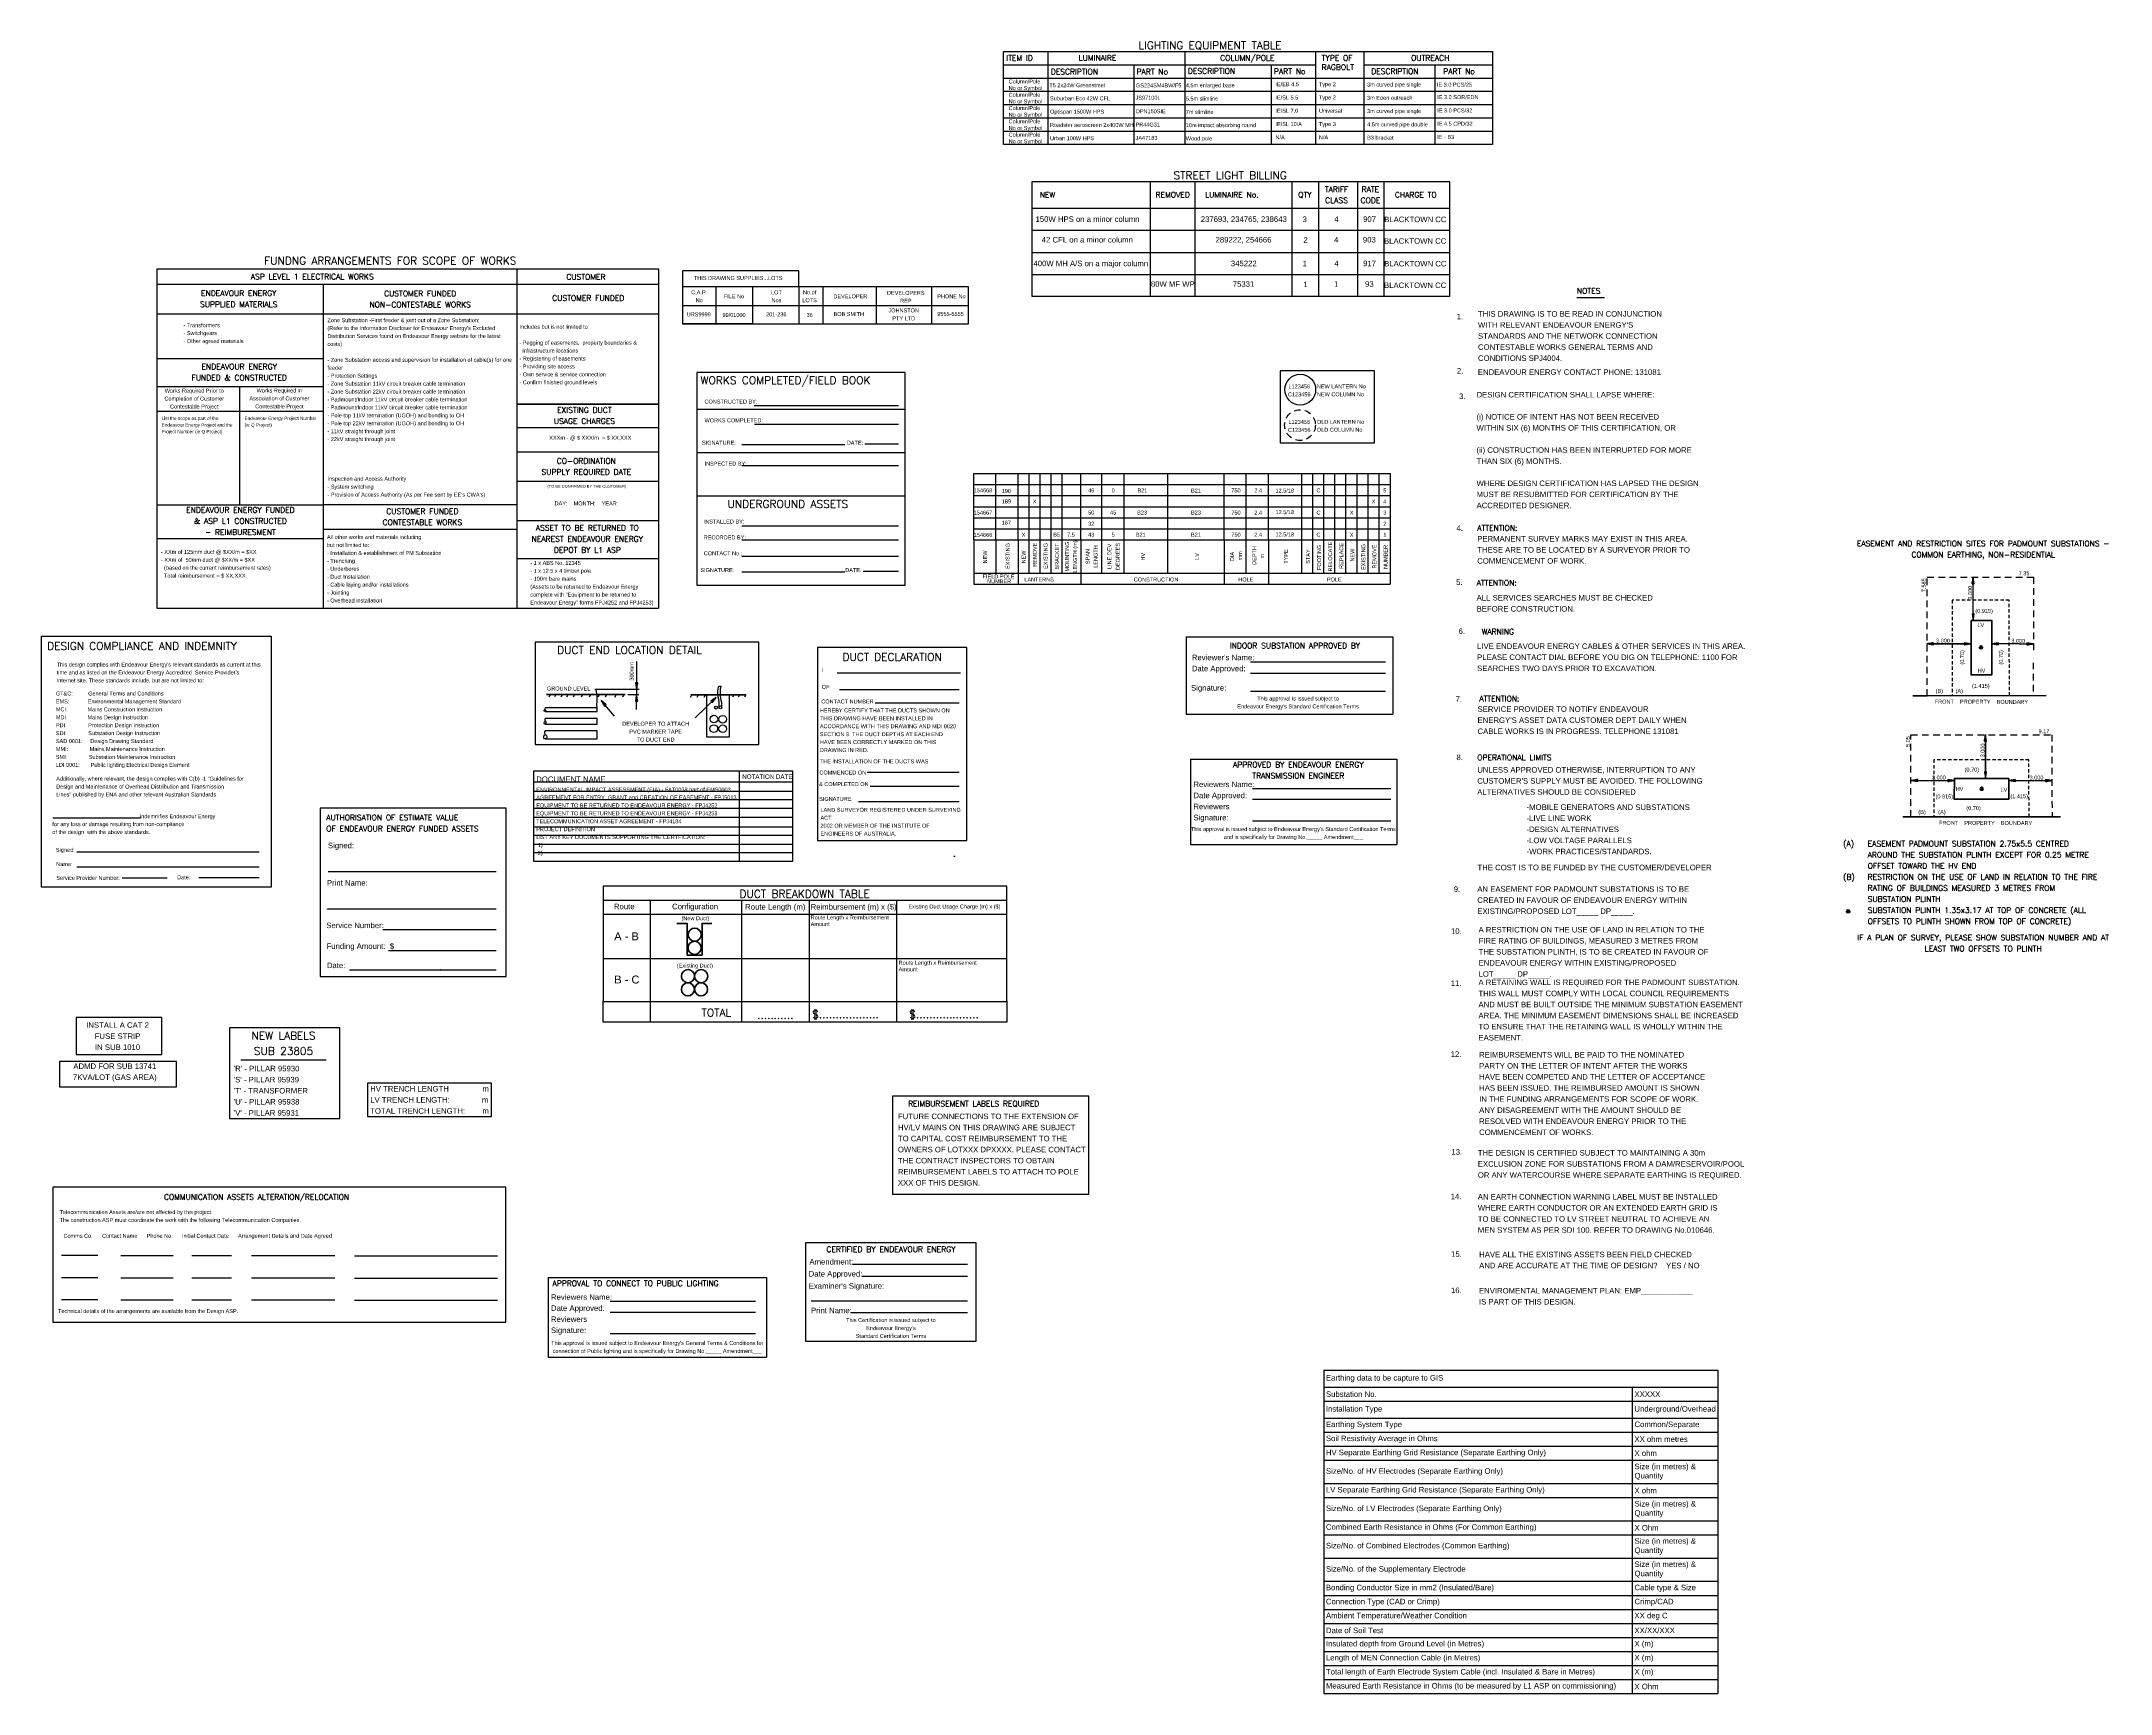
# Model space of a CAD drawing. Header units: metres. Extents: x -282 to 3977, y 160 to 949.
# Drawn here: x 2302 to 3237, y 203 to 949 of the extents above; entities that cross this region are included whole.
import ezdxf
from ezdxf.enums import TextEntityAlignment as Align

# ---------------------------------------------------------------- set-up
doc = ezdxf.new("R2010")
doc.units = ezdxf.units.M
doc.linetypes.add('Dash', pattern=[5, 3, -2])
doc.layers.get('0').update_dxf_attribs({"color": 6})
doc.layers.add('Notes', color=7, linetype='Continuous')
doc.styles.add('Elec', font='romand__.ttf')
doc.styles.get("Standard").update_dxf_attribs({"font": 'ARIAL.TTF'})

# ---------------------------------------------------------------- blocks, each defined once
blk = doc.blocks.new('NOTE_LOTS')
for p, q in [((15.000001, 16.666657), (15.000001, 0)), ((31.666674, 16.666657), (31.666674, 0)), ((52.500003, 16.666657), (52.500003, 0)), ((63.333347, 16.666657), (63.333347, 0)), ((87.500012, 16.666657), (87.500012, 0)), ((112.500021, 16.666657), (112.500021, 0)), ((0, 8.333321), (31.666674, 8.333321)), ((31.666674, 8.333321), (112.500021, 8.333321)), ((112.500271, 8.329344), (129.166944, 8.329344))]:
    blk.add_line(p, q)
blk.add_lwpolyline([(52.500003, 16.666657), (52.500003, 23.98122), (0, 23.98122), (0, 16.666657)])
blk.add_lwpolyline([(129.166944, -0.003988), (129.166944, 16.66268), (112.500271, 16.66268), (112.500021, 16.666657), (31.666674, 16.666657), (0, 16.666657), (0, 0), (31.666674, 0), (0, 0), (31.666674, 0), (112.500021, 0), (112.500271, -0.003988)], close=True)
at = {"color": 7}
for s, p in [('THIS DRAWING SUPPLIES...LOTS', (25.163625, 20.676982)), ('FILE No', (23.263704, 12.423805)), ('DEVELOPER', (75.798832, 12.423805)), ('PHONE No', (121.449084, 12.419821)), ('URS9999', (7.333344, 4.252375)), ('99/01000', (23.283346, 4.016656)), ('201-236', (42.347034, 4.252375)), ('36', (57.413112, 4.016656)), ('BOB SMITH', (75.083958, 4.402656)), ('9555-5555', (121.016944, 4.464465))]:
    blk.add_text(s, height=1.79, dxfattribs=at).set_placement(p, align=Align.MIDDLE_CENTER)
at = {"color": 7, "char_height": 1.79, "attachment_point": 5, "line_spacing_factor": 1.2}
for s, insert in [('C.A.P.\\PNo', (7.549423, 12.423805)), ('LOT\\PNos', (42.425612, 12.423805)), ('No.of\\PLOTS', (57.393471, 12.423805)), ('DEVELOPERS\\PREP', (100.843466, 12.188086)), ('JOHNSTON\\PPTY LTD', (99.880966, 4.252375))]:
    blk.add_mtext(s, dxfattribs=dict(at, insert=insert))
blk = doc.blocks.new('NOTE-LIGHTING-EQUIPMENT')
at = {"lineweight": -3}
for p, q in [((20.11, 42), (20.11, 0)), ((81.95, 42), (81.95, 0)), ((140.88, 42), (140.88, 0)), ((162.78, 42), (162.78, 0)), ((0, 36), (140.88, 36)), ((0, 30), (220.89, 30)), ((58.85, 36), (58.85, 0)), ((81.95, 36), (120.88, 36)), ((120.88, 36), (120.88, 0)), ((162.78, 36), (220.89, 36)), ((194.84, 36), (194.84, 0)), ((0, 24), (220.89, 24)), ((0, 18), (220.89, 18)), ((0, 12), (220.89, 12)), ((0, 6), (220.89, 6))]:
    blk.add_line(p, q, dxfattribs=at)
blk.add_lwpolyline([(0, 42), (220.89, 42), (220.89, 0), (0, 0)], close=True, dxfattribs=at)
at = {"color": 7, "lineweight": -3, "style": 'Elec'}
blk.add_text('LIGHTING EQUIPMENT TABLE', height=3.5, dxfattribs=at).set_placement((60.97, 42), align=Align.BOTTOM_LEFT)
at = {"color": 7, "lineweight": -3, "char_height": 2.5, "attachment_point": 1, "style": 'Elec'}
for s, insert, width in [('ITEM ID', (1.25, 40.31), 14.1271), ('LUMINAIRE', (33.95, 40.36), 23.4899), ('COLUMN/POLE', (97.88, 40.31), 36.4143), ('TYPE OF RAGBOLT', (143.7, 40.31), 17.0024), ('OUTREACH', (184.08, 40.31), 19.158), ('DESCRIPTION', (21.36, 34.09), 23.5306), ('PART No', (60.1, 34.13), 16.3394), ('DESCRIPTION', (83.27, 34.39), 23.5306), ('PART No', (122.13, 34.29), 16.3394), ('DESCRIPTION', (166.09, 34.29), 23.5306), ('PART No', (198.6, 34.29), 16.3394)]:
    blk.add_mtext(s, dxfattribs=dict(at, insert=insert, width=width))
at = {"color": 7, "lineweight": -3, "char_height": 1.79, "attachment_point": 1}
for s, insert, width in [('Column/Pole No or Symbol', (2.34, 29.33), 16.7295), ('IE/EB 4.5', (122.82, 28.11), 17.7154), ('Type 2', (142.46, 28.11), 17.7154), ('3m curved pipe single', (164.22, 27.96), 29.1779), ('Column/Pole No or Symbol', (2.34, 23.33), 16.7295), ('T5 2x24W Greenstreet', (20.72, 27.64), 25.9591), ('Suburban Eco 42W CFL', (21.03, 21.72), 29.6917), ('JS97100L', (59.66, 22.01), 11.5881), ('GS224SM4BW/F5', (59.81, 27.55), 23.7687), ('4.5m enlarged base', (82.34, 27.61), 25.8011), ('5.5m slimline', (82.34, 21.61), 25.9455), ('IE/SL 5.5', (122.82, 22.11), 17.4265), ('Type 2', (142.46, 22.11), 17.4265), ('3m Eden outreach', (164.22, 21.96), 29.3223), ('IE 3.0 PCS/25', (195.74, 27.9), 24.0539), ('IE 3.0 SOR/EDN', (195.88, 22.27), 21.8623), ('Column/Pole No or Symbol', (2.34, 17.33), 16.7295), ('Column/Pole No or Symbol', (2.34, 11.33), 16.7295), ('Optispan 1500W HPS', (21.03, 15.72), 29.6917), ('Roadster aeroscreen 2x400W MH', (21.03, 9.72), 37.9738), ('OPN150SIE', (59.66, 15.89), 9.0241), ('PR44G31', (59.66, 9.89), 9.0241), ('7m slimline', (82.34, 15.61), 25.9455), ('10m impact absorbing round', (82.34, 9.61), 39.0822), ('IE/SL 7.0', (122.82, 16.11), 17.4265), ('IE/SL 10IA', (122.82, 10.11), 17.4265), ('Type 3', (142.46, 10.11), 17.4265), ('Universal', (142.46, 16.11), 17.4265), ('4.5m curved pipe double', (164.22, 9.96), 29.3223), ('3m curved pipe single', (164.22, 15.96), 29.3223), ('IE 3.0 PCS/32', (195.88, 16.27), 21.8623), ('IE 4.5 CPD/32', (195.88, 10.27), 21.8623), ('Column/Pole No or Symbol', (2.34, 5.33), 16.7295), ('Urban 100W HPS', (21.03, 3.72), 29.6917), ('JA47183', (59.66, 3.89), 9.0241), ('Wood pole', (82.34, 3.61), 25.9455), ('N/A', (122.82, 4.11), 17.4265), ('N/A', (142.46, 4.11), 17.4265), ('B3 bracket', (164.22, 3.96), 29.3223), ('IE - B3', (195.88, 4.27), 21.8623)]:
    blk.add_mtext(s, dxfattribs=dict(at, insert=insert, width=width))
blk = doc.blocks.new('NOTE_WORKS-COMPLETED')
for p, q in [((89.67, 65.79), (-4.44, 65.79)), ((89.67, 46.21), (-4.44, 46.21)), ((89.44, 26.62), (-4.44, 26.62))]:
    blk.add_line(p, q)
at = {"color": 7, "linetype": 'Continuous', "lineweight": -3}
for p, q in [((21.53, 67.59), (86.7, 67.59)), ((21.64, 59.14), (86.7, 59.14)), ((15.87, 49.96), (62.4, 49.96)), ((71.48, 50.3), (86.7, 50.3)), ((15.87, 40.47), (86.7, 40.47)), ((15.87, 13.31), (86.7, 13.31)), ((15.87, 7.02), (86.7, 7.02)), ((15.87, -0.45), (86.7, -0.45)), ((15.87, -7.55), (62.4, -7.55)), ((70.78, -7.2), (86.7, -7.2))]:
    blk.add_line(p, q, dxfattribs=at)
blk.add_lwpolyline([(-4.44, -13.44), (89.67, -13.44), (89.67, 82.54), (-4.44, 82.54)], close=True)
at = {"color": 7, "lineweight": -3, "style": 'Elec'}
blk.add_text('WORKS COMPLETED/FIELD BOOK', height=3.5, dxfattribs=at).set_placement((-2.69, 79.04), align=Align.MIDDLE_LEFT)
at = {"color": 7, "lineweight": -3}
for s, p in [('CONSTRUCTED BY:', (-0.92, 69.38)), ('WORKS COMPLETED:', (-0.91, 60.93)), ('INSPECTED BY:', (-0.91, 41.35))]:
    blk.add_text(s, height=1.79, dxfattribs=at).set_placement(p, align=Align.MIDDLE_LEFT)
for s, p in [('SIGNATURE:', (5.57, 50.82)), ('DATE:', (67.02, 50.82)), ('SIGNATURE:', (4.87, -6.69)), ('DATE:', (66.32, -6.69))]:
    blk.add_text(s, height=1.79, dxfattribs=at).set_placement(p, align=Align.MIDDLE_CENTER)
at = {"color": 7, "lineweight": -3, "style": 'Elec'}
blk.add_text('UNDERGROUND ASSETS', height=3.5, dxfattribs=at).set_placement((9.48, 24.91), align=Align.TOP_LEFT)
at = {"color": 7, "lineweight": -3, "insert": (-1.27, 16.11), "char_height": 1.79, "attachment_point": 1, "line_spacing_factor": 1.2}
blk.add_mtext('INSTALLED BY:\\P\\PRECORDED BY:\\P\\PCONTACT No.:', dxfattribs=at)
blk = doc.blocks.new('NOTE_LANTERN-COLUMN-NUM')
blk.add_lwpolyline([(0, 0), (42.480708, 0), (42.480708, 32.366649), (0, 32.366649)], close=True)
blk.add_circle((9.017318, 23.946268), 6.94737)
at = {"linetype": 'Dash'}
blk.add_circle((8.905992, 7.946268), 6.94737, dxfattribs=at)
at = {"color": 7, "char_height": 1.79, "line_spacing_factor": 1.2}
for s, insert, attachment_point in [('L123456\\PC123456', (8.557972, 23.574377), 5), ('NEW LANTERN No\\PNEW COLUMN No', (16.525708, 23.607013), 4), ('L123456\\PC123456', (8.557972, 7.574377), 5), ('OLD LANTERN No\\POLD COLUMN No', (16.525708, 7.607013), 4)]:
    blk.add_mtext(s, dxfattribs=dict(at, insert=insert, attachment_point=attachment_point))
blk = doc.blocks.new('NOTE_DESIGN-COMPLIANCE')
for p, q in [((5.16, 31.31), (44.59, 31.31)), ((16, 16.01), (98.33, 16.01)), ((16, 9.24), (98.33, 9.24)), ((36.49, 4.19), (56.86, 4.19)), ((71.12, 4.42), (98.33, 4.42))]:
    blk.add_line(p, q)
blk.add_lwpolyline([(0, 113.3), (103.74, 113.3), (103.74, 0), (0, 0)], close=True)
at = {"color": 7, "lineweight": -3, "style": 'Elec'}
blk.add_text('DESIGN COMPLIANCE AND INDEMNITY', height=3.5, dxfattribs=at).set_placement((2.6, 106.13), align=Align.BOTTOM_LEFT)
at = {"color": 7, "lineweight": -3}
for s, p in [('Signed:', (6.54, 17.75)), ('Name:', (6.71, 11.32)), ('Service Provider Number:', (6.76, 5.11)), ('Date: ', (61.29, 5.38))]:
    blk.add_text(s, height=1.79, dxfattribs=at).set_placement(p, align=Align.TOP_LEFT)
at = {"color": 7, "lineweight": -3, "char_height": 1.79, "line_spacing_factor": 1.2}
for s, insert, attachment_point in [("This design complies with Endeavour Energy's relevant standards as current at this \\Ptime and as listed on the Endeavour Energy Accredited  Service Provider's\\PInternet site. These standards include, but are not limited to:", (6.92, 92.16), 7), ('GT&C:          General Terms and Conditions\\PEMS:            Environmental Management Standard\\PMCI:             Mains Construction Instruction\\PMDI:             Mains Design Instruction\\PPDI:              Protection Design Instruction\\PSDI:              Substation Design Instruction\\PSAD 0001:     Design Drawing Standard\\PMMI:              Mains Maintenance Instruction\\PSMI:              Substation Maintenance Instruction\\PLDI 0001:       Public lighting Electrical Design Element ', (6.53, 88.36), 1), ('\\PAdditionally, where relevant, the design complies with C(b) -1 "Guidelines for \\PDesign and Maintenance of Overhead Distribution and Transmission \\PLines" published by ENA and other relevant Australian Standards.', (6.7, 53.5), 1), ('                                                         indemnifies Endeavour Energy \\Pfor any loss or damage resulting from non-compliance \\Pof the design  with the above standards.', (4.93, 32.94), 1)]:
    blk.add_mtext(s, dxfattribs=dict(at, insert=insert, attachment_point=attachment_point))
blk = doc.blocks.new('NOTE_POLE-LEGEND')
for p, q in [((-0.01, 45), (-0.01, 50)), ((0, 50), (188.05, 50)), ((9.99, 45), (9.99, 50)), ((9.99, 45), (9.99, 50)), ((13.05, 50), (188.05, 50)), ((19.99, 45), (19.99, 50)), ((24.99, 45), (24.99, 50)), ((29.99, 45), (29.99, 50)), ((34.99, 45), (34.99, 50)), ((39.92, 45), (39.92, 50)), ((48.32, 45), (48.32, 50)), ((57.85, 45), (57.85, 50)), ((67.85, 45), (67.85, 50)), ((87.49, 50), (87.49, 5.03)), ((113.05, 45), (113.05, 50)), ((123.05, 45), (123.05, 50)), ((133.05, 45), (133.05, 50)), ((148.05, 45), (148.05, 50)), ((153.05, 45), (153.05, 50)), ((158.05, 45), (158.05, 50)), ((163.05, 45), (163.05, 50)), ((168.05, 45), (168.05, 50)), ((173.05, 45), (173.05, 50)), ((178.05, 45), (178.05, 50)), ((183.05, 45), (183.05, 50)), ((188.05, 50), (188.05, 45)), ((-0.01, 40), (-0.01, 45)), ((-0.01, 35), (-0.01, 40)), ((0.02, 45), (188.05, 45)), ((0.02, 40), (188.05, 40)), ((9.99, 40), (9.99, 45)), ((9.99, 40), (9.99, 45)), ((9.99, 35), (9.99, 40)), ((9.99, 35), (9.99, 40)), ((13.05, 45), (188.05, 45)), ((13.05, 40), (188.05, 40)), ((19.99, 40), (19.99, 45)), ((19.99, 35), (19.99, 40)), ((24.99, 40), (24.99, 45)), ((24.99, 35), (24.99, 40)), ((29.99, 40), (29.99, 45)), ((29.99, 35), (29.99, 40)), ((34.99, 40), (34.99, 45)), ((34.99, 35), (34.99, 40)), ((39.92, 40), (39.92, 45)), ((39.92, 35), (39.92, 40)), ((48.32, 40), (48.32, 45)), ((48.32, 35), (48.32, 40)), ((57.85, 40), (57.85, 45)), ((57.85, 35), (57.85, 40)), ((67.85, 40), (67.85, 45)), ((67.85, 35), (67.85, 40)), ((113.05, 40), (113.05, 45)), ((113.05, 35), (113.05, 40)), ((123.05, 40), (123.05, 45)), ((123.05, 35), (123.05, 40)), ((133.05, 40), (133.05, 45)), ((133.05, 35), (133.05, 40)), ((148.05, 40), (148.05, 45)), ((148.05, 35), (148.05, 40)), ((153.05, 40), (153.05, 45)), ((153.05, 35), (153.05, 40)), ((158.05, 40), (158.05, 45)), ((158.05, 35), (158.05, 40)), ((163.05, 40), (163.05, 45)), ((163.05, 35), (163.05, 40)), ((168.05, 40), (168.05, 45)), ((168.05, 35), (168.05, 40)), ((173.05, 40), (173.05, 45)), ((173.05, 35), (173.05, 40)), ((178.05, 40), (178.05, 45)), ((178.05, 35), (178.05, 40)), ((183.05, 40), (183.05, 45)), ((183.05, 35), (183.05, 40)), ((188.05, 45), (188.05, 40)), ((188.05, 40), (188.05, 35)), ((-0.01, 30), (-0.01, 35)), ((-0.01, 25), (-0.01, 30)), ((0.02, 35), (188.05, 35)), ((0.02, 30), (188.05, 30)), ((9.99, 30), (9.99, 35)), ((9.99, 30), (9.99, 35)), ((9.99, 25), (9.99, 30)), ((9.99, 25), (9.99, 30)), ((13.05, 35), (188.05, 35)), ((13.05, 30), (188.05, 30)), ((19.99, 30), (19.99, 35)), ((19.99, 25), (19.99, 30)), ((24.99, 30), (24.99, 35)), ((24.99, 25), (24.99, 30)), ((29.99, 30), (29.99, 35)), ((29.99, 25), (29.99, 30)), ((34.99, 30), (34.99, 35)), ((34.99, 25), (34.99, 30)), ((39.92, 30), (39.92, 35)), ((39.92, 25), (39.92, 30)), ((48.32, 30), (48.32, 35)), ((48.32, 25), (48.32, 30)), ((57.85, 30), (57.85, 35)), ((57.85, 25), (57.85, 30)), ((67.85, 30), (67.85, 35)), ((67.85, 25), (67.85, 30)), ((113.05, 30), (113.05, 35)), ((113.05, 25), (113.05, 30)), ((123.05, 30), (123.05, 35)), ((123.05, 25), (123.05, 30)), ((133.05, 30), (133.05, 35)), ((133.05, 25), (133.05, 30)), ((148.05, 30), (148.05, 35)), ((148.05, 25), (148.05, 30)), ((153.05, 30), (153.05, 35)), ((153.05, 25), (153.05, 30)), ((158.05, 30), (158.05, 35)), ((158.05, 25), (158.05, 30)), ((163.05, 30), (163.05, 35)), ((163.05, 25), (163.05, 30)), ((168.05, 30), (168.05, 35)), ((168.05, 25), (168.05, 30)), ((173.05, 30), (173.05, 35)), ((173.05, 25), (173.05, 30)), ((178.05, 30), (178.05, 35)), ((178.05, 25), (178.05, 30)), ((183.05, 30), (183.05, 35)), ((183.05, 25), (183.05, 30)), ((188.05, 35), (188.05, 30)), ((188.05, 30), (188.05, 25)), ((-0.01, 20), (-0.01, 25)), ((-0.01, 20), (-0.01, 0)), ((0, 25), (188.05, 25)), ((0, 20), (188.05, 20)), ((9.99, 20), (9.99, 25)), ((9.99, 20), (9.99, 25)), ((9.99, 20), (9.99, 5)), ((13.05, 25), (188.05, 25)), ((13.05, 20), (188.05, 20)), ((19.99, 20), (19.99, 25)), ((19.99, 20), (19.99, 0)), ((24.99, 20), (24.99, 25)), ((24.99, 5), (24.99, 20)), ((29.99, 20), (29.99, 25)), ((29.99, 5), (29.99, 20)), ((34.99, 20), (34.99, 25)), ((34.99, 5), (34.99, 20)), ((39.92, 20), (39.92, 25)), ((39.92, 5), (39.92, 20)), ((48.32, 20), (48.32, 25)), ((48.32, 20), (48.32, 0)), ((57.85, 20), (57.85, 25)), ((57.85, 5), (57.85, 20)), ((67.85, 20), (67.85, 25)), ((67.85, 5), (67.85, 20)), ((113.05, 20), (113.05, 25)), ((113.05, 20), (113.05, 0)), ((123.05, 20), (123.05, 25)), ((123.05, 5), (123.05, 20)), ((133.05, 20), (133.05, 25)), ((133.05, 20), (133.05, 0)), ((148.05, 20), (148.05, 25)), ((148.05, 5), (148.05, 20)), ((153.05, 20), (153.05, 25)), ((153.05, 5), (153.05, 20)), ((158.05, 20), (158.05, 25)), ((158.05, 5), (158.05, 20)), ((163.05, 20), (163.05, 25)), ((163.05, 5), (163.05, 20)), ((168.05, 20), (168.05, 25)), ((168.05, 5), (168.05, 20)), ((173.05, 20), (173.05, 25)), ((173.05, 5), (173.05, 20)), ((178.05, 20), (178.05, 25)), ((178.05, 5), (178.05, 20)), ((183.05, 20), (183.05, 25)), ((183.05, 5), (183.05, 20)), ((188.05, 25), (188.05, 20)), ((188.05, 20), (188.05, 0)), ((0, 5), (188.05, 5)), ((0, 0), (188.05, 0))]:
    blk.add_line(p, q)
at = {"color": 7, "lineweight": -3}
for s, p in [('154668', (8.34, 40.98)), ('190', (16.77, 40.66)), ('189', (16.77, 35.95)), ('154667', (8.34, 30.92)), ('187', (16.77, 26.36)), ('154666', (8.34, 20.86))]:
    blk.add_text(s, height=1.79, dxfattribs=at).set_placement(p, align=Align.BOTTOM_RIGHT)
for s, p in [('X', (27.49, 37.36)), ('46', (53.02, 42.36)), ('0', (62.93, 42.36)), ('B21', (76.14, 42.36)), ('B21', (100.32, 42.29)), ('750', (118.4, 42.36)), ('2.4', (128.4, 42.36)), ('12.5/18', (140.4, 42.29)), ('C', (155.63, 42.36)), ('X', (180.54, 37.36)), ('4', (185.63, 37.36)), ('5', (185.63, 42.36)), ('50', (53.02, 32.36)), ('32', (53.02, 27.36)), ('45', (62.93, 32.36)), ('B23', (75.98, 32.36)), ('B23', (100.32, 32.36)), ('750', (118.4, 32.36)), ('2.4', (128.4, 32.36)), ('12.5/18', (140.4, 32.54)), ('C', (155.63, 32.36)), ('X', (170.63, 32.36)), ('3', (185.63, 32.36)), ('2', (185.63, 27.36)), ('X', (22.46, 22.36)), ('B5', (37.4, 22.36)), ('7.5', (43.87, 22.36)), ('43', (53.02, 22.36)), ('5', (62.93, 22.36)), ('B21', (75.37, 22.36)), ('B21', (100.32, 22.36)), ('750', (118.4, 22.36)), ('2.4', (128.4, 22.36)), ('12.5/18', (140.4, 22.48)), ('C', (155.63, 22.36)), ('X', (170.63, 22.36)), ('1', (185.63, 22.36))]:
    blk.add_text(s, height=1.79, dxfattribs=at).set_placement(p, align=Align.MIDDLE_CENTER)
for s, p in [('MOUNTING', (43.57, 12.5)), ('LENGTH (m)', (47.17, 12.5)), ('RELOCATE', (162.35, 12.5)), ('EXISTING', (16.73, 12.74)), ('EXISTING', (33.83, 12.74)), ('BRACKET', (39.01, 12.5)), ('SPAN', (52.85, 12.5)), ('LENGTH', (56.45, 12.5)), ('LINE DEV', (62.7, 12.57)), ('DEGREES', (66.45, 12.5)), ('HV', (77.83, 12.43)), ('LV', (102.2, 12.5)), ('DIA', (118.05, 12.5)), ('DEPTH', (128.05, 12.98)), ('TYPE', (142.35, 12.5)), ('STAY', (152.35, 12.5)), ('FOOTING', (157.35, 12.12)), ('REPLACE', (167.35, 12.79)), ('NEW', (172.35, 13.17)), ('EXISTING', (177.35, 12.3)), ('REMOVE', (182.35, 12.5)), ('NUMBER', (187.35, 12.31))]:
    blk.add_text(s, height=1.79, rotation=90, dxfattribs=at).set_placement(p, align=Align.BOTTOM_CENTER)
for s, p in [('NEW', (6.53, 9.41)), ('NEW', (23.9, 9.41)), ('REMOVE', (28.99, 7.93)), ('mm', (121.65, 10.7)), ('m', (131.65, 11.6))]:
    blk.add_text(s, height=1.79, rotation=90, dxfattribs=at).set_placement(p, align=Align.BOTTOM_LEFT)
for s, p in [('FIELD POLE', (3.97, 2.1)), ('NUMBER', (6, -0.06)), ('LANTERNS', (22.78, 0.7)), ('CONSTRUCTION', (72.24, 0.7)), ('HOLE', (119.44, 0.7)), ('POLE', (159.44, 0.7))]:
    blk.add_text(s, height=1.79, dxfattribs=at).set_placement(p, align=Align.BOTTOM_LEFT)
blk = doc.blocks.new('END$MARK$5$195')
at = {"color": 1}
blk.add_circle((-0.49514, 0), 5.99633, dxfattribs=at)
blk = doc.blocks.new('NOTE_IE-AUTHORISED-FUNDING')
at = {"color": 7, "linetype": 'Continuous', "lineweight": -3}
for p, q in [((3.55, 47.47), (79.49, 47.47)), ((3.36, 30.51), (79.49, 30.51)), ((28.3, 21.29), (79.49, 21.29)), ((30.76, 11.8), (79.49, 11.8)), ((13.21, 3.06), (79.49, 3.06))]:
    blk.add_line(p, q, dxfattribs=at)
blk.add_lwpolyline([(0, 0), (84, 0), (84, 76), (0, 76)], close=True)
at = {"color": 39, "lineweight": -3, "xscale": 0.009375, "yscale": 0.009375, "zscale": 0.009375}
for p in [(3.36, 30.51), (24.07, 3.06)]:
    blk.add_blockref('END$MARK$5$195', p, dxfattribs=at)
at = {"color": 7, "linetype": 'Continuous', "lineweight": -3, "xscale": 0.009375, "yscale": 0.009375, "zscale": 0.009375}
blk.add_blockref('END$MARK$5$195', (54.27, 3.06), dxfattribs=at)
at = {"color": 7, "lineweight": -3}
for s, p in [('Signed:', (3.46, 59.17)), ('Print Name:', (3, 42.3)), ('Service Number:', (2.74, 23.11)), ('Funding Amount:  $', (2.87, 13.73)), ('Date:    ', (3, 5.05))]:
    blk.add_text(s, height=2.5, dxfattribs=at).set_placement(p, align=Align.MIDDLE_LEFT)
at = {"color": 7, "lineweight": -3, "insert": (2.73, 69.3), "char_height": 2.5, "attachment_point": 4, "line_spacing_factor": 1.2, "style": 'Elec'}
blk.add_mtext('AUTHORISATION OF ESTIMATE VALUE\\POF ENDEAVOUR ENERGY FUNDED ASSETS', dxfattribs=at)
blk = doc.blocks.new('NOTE_LIGHTING-DETAILS')
for p, q in [((53.38, 52), (53.38, 0)), ((73.53, 52), (73.53, 0)), ((117.33, 52), (117.33, 0)), ((129.33, 52), (129.33, 0)), ((146.9, 52), (146.9, 0)), ((158.9, 52), (158.9, 0)), ((0, 40), (188.58, 40)), ((0, 30), (188.58, 30)), ((0, 20), (188.58, 20)), ((0, 10), (188.58, 10))]:
    blk.add_line(p, q)
blk.add_lwpolyline([(0, 0), (0, 52), (188.58, 52), (188.58, 0)], close=True)
at = {"color": 7, "lineweight": -3, "style": 'Elec'}
blk.add_text('STREET LIGHT BILLING', height=3.5, dxfattribs=at).set_placement((89.52, 52), align=Align.BOTTOM_CENTER)
for s, p in [('NEW', (6.97, 46)), ('REMOVED', (63.52, 46)), ('LUMINAIRE No.', (90.24, 46)), ('QTY', (123.23, 46)), ('CHARGE TO', (173.29, 45.99))]:
    blk.add_text(s, height=2.5, dxfattribs=at).set_placement(p, align=Align.MIDDLE_CENTER)
at = {"color": 7, "lineweight": -3}
for s, p in [('150W HPS on a minor column', (25.08, 35)), ('237693, 234765, 238643', (95.62, 35)), ('3', (123.14, 34.94)), ('4', (137.5, 35)), ('907', (152.43, 35)), ('BLACKTOWN CC', (173.07, 34.89)), ('42 CFL on a minor column', (24.97, 25.71)), ('289222, 254666', (95.51, 25.71)), ('2', (123.51, 25.55)), ('4', (137.39, 25.71)), ('903', (152.32, 25.71)), ('BLACKTOWN CC', (173.01, 25.13)), ('400W MH A/S on a major column', (26.56, 15)), ('345222', (95.62, 15)), ('1', (123.14, 14.94)), ('4', (137.5, 15)), ('917', (152.43, 15)), ('BLACKTOWN CC', (173.07, 14.89)), ('80W MF WP', (63.57, 5.71)), ('75331', (95.51, 5.71)), ('1', (123.51, 5.55)), ('1', (137.39, 5.71)), ('93', (152.32, 5.71)), ('BLACKTOWN CC', (173.01, 5.13))]:
    blk.add_text(s, height=2.5, dxfattribs=at).set_placement(p, align=Align.MIDDLE_CENTER)
at = {"color": 7, "lineweight": -3, "insert": (137.5, 46), "char_height": 2.5, "width": 12.4343, "attachment_point": 5, "line_spacing_factor": 1.2, "style": 'Elec'}
blk.add_mtext('TARIFF CLASS', dxfattribs=at)
at = {"color": 7, "lineweight": -3, "insert": (152.81, 46), "char_height": 2.5, "attachment_point": 5, "line_spacing_factor": 1.2, "style": 'Elec'}
blk.add_mtext('RATE\\PCODE', dxfattribs=at)
blk = doc.blocks.new('NOTE_DUCT-DECLARATION')
at = {"color": 7, "lineweight": -3}
for p, q in [((64.59, 75.58), (8.91, 75.58)), ((64.07, 68.09), (9.93, 68.09)), ((64.07, 61.96), (26.11, 61.96)), ((64.07, 30.71), (22.53, 30.71)), ((64.07, 24.42), (23.89, 24.42)), ((64.07, 17.44), (18.61, 17.44))]:
    blk.add_line(p, q, dxfattribs=at)
at = {"lineweight": -3}
blk.add_line((61.64, -7.13), (62.15, -7.13), dxfattribs=at)
blk.add_lwpolyline([(0, 0), (67.43, 0), (67.43, 87.17), (0, 87.17)], close=True)
at = {"color": 7, "lineweight": -3, "style": 'Elec'}
blk.add_text('DUCT DECLARATION', height=3.5, dxfattribs=at).set_placement((33.72, 82.89), align=Align.MIDDLE_CENTER)
at = {"color": 7, "lineweight": -3}
for s, p in [('I ', (2.12, 77.84)), ('OF', (1.98, 70.25)), ('CONTACT NUMBER ', (1.75, 63.65)), ('COMMENCED ON', (0.89, 31.57)), ('THE INSTALLATION OF THE DUCTS WAS ', (1.08, 36.63)), ('& COMPLETED ON', (0.74, 26.34)), ('SIGNATURE', (0.78, 19.67))]:
    blk.add_text(s, height=1.79, dxfattribs=at).set_placement(p, align=Align.TOP_LEFT)
at = {"color": 7, "lineweight": -3, "char_height": 1.79, "attachment_point": 1, "line_spacing_factor": 1.2}
for s, insert, width in [('HEREBY CERTIFY THAT THE DUCTS SHOWN ON \\PTHIS DRAWING HAVE BEEN INSTALLED IN \\PACCORDANCE WITH THIS DRAWING AND MDI 0020\\PSECTION 9. THE DUCT DEPTHS AT EACH END \\PHAVE BEEN CORRECTLY MARKED ON THIS DRAWING IN RED.', (1.08, 59.63), 65.1985), ('LAND SURVEYOR REGISTERED UNDER SURVEYING ACT\\P2002 OR MEMBER OF THE INSTITUTE OF ENGINEERS OF AUSTRALIA.', (1.38, 14.73), 64.0958)]:
    blk.add_mtext(s, dxfattribs=dict(at, insert=insert, width=width))
blk = doc.blocks.new('NOTE_TRENCH-LENGTH')
blk.add_lwpolyline([(0, 0), (56.02, 0), (56.02, 15), (0, 15)], close=True)
at = {"color": 7, "lineweight": -3, "insert": (1.25, 7.5), "char_height": 2.5, "width": 56.2143, "attachment_point": 4, "line_spacing_factor": 1.2}
blk.add_mtext('HV TRENCH LENGTH^I           m\\PLV TRENCH LENGTH:               m\\PTOTAL TRENCH LENGTH:        m', dxfattribs=at)
blk = doc.blocks.new('NOTE_SUB-LABELS')
at = {"color": 7, "lineweight": 30}
blk.add_line((5.108849, 26.43835), (43.608849, 26.43835), dxfattribs=at)
blk.add_lwpolyline([(0, 0), (49.749988, 0), (49.749988, 40.915118), (0, 40.915118)], close=True)
at = {"color": 7, "insert": (24.358849, 33.915118), "char_height": 3.5, "attachment_point": 5, "line_spacing_factor": 1.2, "style": 'Elec'}
blk.add_mtext('NEW LABELS\\PSUB 23805', dxfattribs=at)
at = {"color": 7, "insert": (1.858849, 12.5), "char_height": 2.5, "attachment_point": 4, "line_spacing_factor": 1.2}
blk.add_mtext("'R' - PILLAR 95930\\P'S' - PILLAR 95939\\P'T' - TRANSFORMER\\P'U' - PILLAR 95938\\P'V' - PILLAR 95931", dxfattribs=at)
blk = doc.blocks.new('NOTE_CERTIFIED-BY-IE')
at = {"color": 7, "linetype": 'Continuous', "lineweight": -3}
for p, q in [((21.25, 34.9), (73.15, 34.9)), ((25.46, 29.41), (73.15, 29.41)), ((2.51, 18.32), (73.15, 18.32)), ((20.45, 12.96), (73.15, 12.96))]:
    blk.add_line(p, q, dxfattribs=at)
blk.add_lwpolyline([(0, 0), (76.98, 0), (76.98, 44.52), (0, 44.52)], close=True)
at = {"color": 7, "lineweight": -3, "style": 'Elec'}
blk.add_text('CERTIFIED BY ENDEAVOUR ENERGY', height=2.52, dxfattribs=at).set_placement((38.51, 41.58), align=Align.MIDDLE_CENTER)
at = {"color": 7, "lineweight": -3}
for s, p in [('Date Approved:', (1.37, 30.47)), ('Amendment:', (1.7, 35.94)), ("Examiner's Signature:", (1.37, 25.01))]:
    blk.add_text(s, height=2.5, dxfattribs=at).set_placement(p, align=Align.MIDDLE_LEFT)
blk.add_text('Print Name:', height=2.5, dxfattribs=at).set_placement((2.4, 11.95), align=Align.BOTTOM_LEFT)
at = {"color": 7, "lineweight": -3, "insert": (38.49, 5.99), "char_height": 1.79, "attachment_point": 5, "line_spacing_factor": 1.2}
blk.add_mtext("This Certification is issued subject to \\PEndeavour Energy's \\PStandard Certification Terms", dxfattribs=at)
blk = doc.blocks.new('NOTE_MAIN')
blk.add_line((-6.23, -3.03), (6.19, -3.03))
at = {"color": 7, "lineweight": -3, "style": 'Elec'}
for s, p in [('NOTES', (-6.25, 1.25)), ('ATTENTION:', (-51.25, -105.85)), ('ATTENTION:', (-51.52, -130.59)), ('ATTENTION:', (-50.31, -182.91)), ('OPERATIONAL LIMITS', (-51.24, -209.48))]:
    blk.add_text(s, height=2.5, dxfattribs=at).set_placement(p, align=Align.TOP_LEFT)
at = {"color": 7, "lineweight": -3}
for s, p in [('1.', (-60.54, -10.4)), ('2.', (-60.43, -34.86)), ('ENDEAVOUR ENERGY CONTACT PHONE: 131081', (-50.99, -35.43)), ('4.', (-60.62, -105.88)), ('7.', (-60.98, -183.07)), ('8.', (-60.65, -209.41)), ('THE COST IS TO BE FUNDED BY THE CUSTOMER/DEVELOPER', (-51.14, -259.14)), (' 9.', (-62.84, -268.95)), ('10.', (-63.11, -287.85)), ('11.', (-63.21, -311.36)), ('12.', (-63.25, -343.43))]:
    blk.add_text(s, height=2.5, dxfattribs=at).set_placement(p, align=Align.TOP_LEFT)
for s, p in [('3.', (-58.01, -47.59)), ('6.', (-58.23, -153.7))]:
    blk.add_text(s, height=2.5, dxfattribs=at).set_placement(p, align=Align.MIDDLE_CENTER)
blk.add_text('5.', height=2.5, dxfattribs=at).set_placement((-60.77, -133.58), align=Align.BOTTOM_LEFT)
at = {"color": 7, "lineweight": -3, "style": 'Elec'}
blk.add_text('WARNING', height=2.5, dxfattribs=at).set_placement((-41.95, -153.93), align=Align.MIDDLE_CENTER)
at = {"color": 7, "lineweight": -3}
for s, p in [('13.', (-62.9, -388.84)), ('14.', (-63.24, -409)), ('15.', (-63.06, -434.96)), ('16.', (-63.12, -451.33))]:
    blk.add_text(s, height=2.5, dxfattribs=at).set_placement(p, align=Align.MIDDLE_LEFT)
at = {"color": 7, "lineweight": -3, "char_height": 2.5, "attachment_point": 1, "line_spacing_factor": 1.2}
for s, insert, width in [("THIS DRAWING IS TO BE READ IN CONJUNCTION\\PWITH RELEVANT ENDEAVOUR ENERGY'S STANDARDS AND THE NETWORK CONNECTION CONTESTABLE WORKS GENERAL TERMS AND CONDITIONS SPJ4004.", (-50.92, -9.15), 83.7313), ('AN EASEMENT FOR PADMOUNT SUBSTATIONS IS TO BE CREATED IN FAVOUR OF ENDEAVOUR ENERGY WITHIN EXISTING/PROPOSED LOT_____ DP_____.', (-51.21, -268.88), 99.2306), ('A RESTRICTION ON THE USE OF LAND IN RELATION TO THE FIRE RATING OF BUILDINGS, MEASURED 3 METRES FROM THE SUBSTATION PLINTH, IS TO BE CREATED IN FAVOUR OF ENDEAVOUR ENERGY WITHIN EXISTING/PROPOSED LOT_____ DP_____.', (-50.66, -287.24), 104.2576), ('REIMBURSEMENTS WILL BE PAID TO THE NOMINATED PARTY ON THE LETTER OF INTENT AFTER THE WORKS HAVE BEEN COMPETED AND THE LETTER OF ACCEPTANCE HAS BEEN ISSUED. THE REIMBURSED AMOUNT IS SHOWN IN THE FUNDING ARRANGEMENTS FOR SCOPE OF WORK. ANY DISAGREEMENT WITH THE AMOUNT SHOULD BE RESOLVED WITH ENDEAVOUR ENERGY PRIOR TO THE COMMENCEMENT OF WORKS.', (-50.4, -343.71), 102.9732)]:
    blk.add_mtext(s, dxfattribs=dict(at, insert=insert, width=width))
at = {"color": 7, "lineweight": -3, "char_height": 2.5, "line_spacing_factor": 1.2}
for s, insert, attachment_point in [('DESIGN CERTIFICATION SHALL LAPSE WHERE:\\P\\P(i) NOTICE OF INTENT HAS NOT BEEN RECEIVED\\PWITHIN SIX (6) MONTHS OF THIS CERTIFICATION, OR\\P\\P(ii) CONSTRUCTION HAS BEEN INTERRUPTED FOR MORE \\PTHAN SIX (6) MONTHS.\\P\\PWHERE DESIGN CERTIFICATION HAS LAPSED THE DESIGN\\PMUST BE RESUBMITTED FOR CERTIFICATION BY THE \\PACCREDITED DESIGNER.', (-51.56, -45.64), 1), ('PERMANENT SURVEY MARKS MAY EXIST IN THIS AREA. \\PTHESE ARE TO BE LOCATED BY A SURVEYOR PRIOR TO \\PCOMMENCEMENT OF WORK.', (-51.25, -110.71), 1), ('ALL SERVICES SEARCHES MUST BE CHECKED \\PBEFORE CONSTRUCTION.', (-51.52, -144.88), 7), ('LIVE ENDEAVOUR ENERGY CABLES & OTHER SERVICES IN THIS AREA.\\PPLEASE CONTACT DIAL BEFORE YOU DIG ON TELEPHONE: 1100 FOR\\PSEARCHES TWO DAYS PRIOR TO EXCAVATION.', (-51.32, -165.48), 4), ("SERVICE PROVIDER TO NOTIFY ENDEAVOUR \\PENERGY'S ASSET DATA CUSTOMER DEPT DAILY WHEN\\PCABLE WORKS IS IN PROGRESS. TELEPHONE 131081", (-51.12, -187.62), 1), ("UNLESS APPROVED OTHERWISE, INTERRUPTION TO ANY \\PCUSTOMER'S SUPPLY MUST BE AVOIDED. THE FOLLOWING \\PALTERNATIVES SHOULD BE CONSIDERED", (-51.24, -215.05), 1), ('-MOBILE GENERATORS AND SUBSTATIONS\\P-LIVE LINE WORK\\P-DESIGN ALTERNATIVES\\P-LOW VOLTAGE PARALLELS\\P-WORK PRACTICES/STANDARDS.', (-28.98, -231.91), 1), ('A RETAINING WALL IS REQUIRED FOR THE PADMOUNT SUBSTATION.\\PTHIS WALL MUST COMPLY WITH LOCAL COUNCIL REQUIREMENTS\\PAND MUST BE BUILT OUTSIDE THE MINIMUM SUBSTATION EASEMENT\\PAREA. THE MINIMUM EASEMENT DIMENSIONS SHALL BE INCREASED\\PTO ENSURE THAT THE RETAINING WALL IS WHOLLY WITHIN THE\\PEASEMENT.', (-50.7, -311.01), 1), ('THE DESIGN IS CERTIFIED SUBJECT TO MAINTAINING A 30m \\PEXCLUSION ZONE FOR SUBSTATIONS FROM A DAM/RESERVOIR/POOL \\POR ANY WATERCOURSE WHERE SEPARATE EARTHING IS REQUIRED.', (-50.99, -388.01), 1), ('AN EARTH CONNECTION WARNING LABEL MUST BE INSTALLED \\PWHERE EARTH CONDUCTOR OR AN EXTENDED EARTH GRID IS \\PTO BE CONNECTED TO LV STREET NEUTRAL TO ACHIEVE AN \\PMEN SYSTEM AS PER SDI 100. REFER TO DRAWING No.010646.', (-50.99, -416.63), 4), ('HAVE ALL THE EXISTING ASSETS BEEN FIELD CHECKED\\PAND ARE ACCURATE AT THE TIME OF DESIGN?    YES / NO', (-50.39, -437.65), 4), ('ENVIROMENTAL MANAGEMENT PLAN: EMP____________\\PIS PART OF THIS DESIGN.', (-50.45, -454.02), 4)]:
    blk.add_mtext(s, dxfattribs=dict(at, insert=insert, attachment_point=attachment_point))
blk = doc.blocks.new('NOTE_DUCT-END-DETAIL')
for p, q in [((45.883142, 37.545951), (45.883142, 24.956978)), ((6.786157, 22.491651), (6.158539, 21.439165)), ((9.453954, 22.552283), (8.826336, 21.499796)), ((12.268824, 22.508369), (11.641206, 21.455883)), ((14.87599, 22.508369), (14.248372, 21.455883)), ((17.821137, 22.431019), (17.193519, 21.378533)), ((21.416346, 22.500269), (20.788728, 21.447782)), ((25.001494, 22.387106), (24.373876, 21.334619)), ((27.002662, 24.956978), (46.993508, 24.956978)), ((28.942559, 22.508369), (28.31494, 21.455883)), ((35.908784, 12.844093), (29.803783, 19.935884)), ((31.740629, 17.685972), (29.803783, 19.935884)), ((31.681421, 17.635003), (30.101362, 19.470457)), ((31.799838, 17.736942), (30.219779, 19.572396)), ((31.622213, 17.584033), (30.449911, 18.945822)), ((31.859046, 17.787912), (30.686744, 19.1497)), ((31.918254, 17.838881), (31.153709, 18.727004)), ((32.337937, 22.387106), (31.710319, 21.334619)), ((36.460897, 22.326474), (35.833279, 21.273987)), ((40.072994, 22.431019), (39.445376, 21.378533)), ((41.975059, 22.576326), (46.869083, 22.576326)), ((45.648767, 27.925728), (45.648767, 26.753853)), ((45.648767, 19.607576), (45.648767, 20.779451)), ((45.726892, 27.925728), (45.726892, 26.128853)), ((45.726892, 19.607576), (45.726892, 21.404451)), ((45.805017, 27.925728), (45.805017, 25.503853)), ((45.805017, 19.607576), (45.805017, 22.029451)), ((45.883142, 27.925728), (45.883142, 24.956978)), ((45.883142, 24.956978), (45.883142, 22.576326)), ((45.883142, 15.820965), (45.883142, 22.576326)), ((45.883142, 19.607576), (45.883142, 22.576326)), ((45.961267, 27.925728), (45.961267, 25.503853)), ((45.961267, 19.607576), (45.961267, 22.029451)), ((46.039392, 27.925728), (46.039392, 26.128853)), ((46.039392, 19.607576), (46.039392, 21.404451)), ((46.117517, 27.925728), (46.117517, 26.753853)), ((46.117517, 19.607576), (46.117517, 20.779451)), ((46.273767, 27.925728), (46.273767, 27.300728)), ((46.273767, 19.607576), (46.273767, 20.232576)), ((70.635531, 22.257162), (70.007913, 21.204676)), ((72.368199, 12.078092), (81.859722, 21.330754)), ((73.656182, 22.257162), (73.028564, 21.204676)), ((76.786013, 22.257162), (76.158395, 21.204676)), ((79.461249, 19.53816), (79.908786, 19.974435)), ((79.570318, 19.426276), (80.40945, 20.244291)), ((79.624852, 19.370334), (80.911521, 20.624623)), ((79.679386, 19.314392), (81.413593, 21.004956)), ((79.733921, 19.25845), (81.859722, 21.330754)), ((79.788455, 19.202508), (81.522661, 20.893072)), ((79.842989, 19.146565), (81.129659, 20.400855)), ((79.897524, 19.090623), (80.736656, 19.908638)), ((80.006592, 18.978739), (80.454129, 19.415014)), ((82.976447, 26.385314), (84.055803, 26.350148)), ((89.759831, 22.491651), (89.132213, 21.439165)), ((92.391473, 22.491651), (91.763854, 21.439165)), ((95.232529, 22.491651), (94.604911, 21.439165)), ((31.563005, 17.533063), (30.79846, 18.421186)), ((31.444588, 17.431124), (31.036831, 17.90479)), ((32.03667, 17.940821), (31.628913, 18.414486))]:
    blk.add_line(p, q)
at = {"color": 7, "lineweight": 40}
for p, q in [((5.152012, 22.541857), (40.730815, 22.541857)), ((70.401899, 22.491651), (95.232529, 22.491651))]:
    blk.add_line(p, q, dxfattribs=at)
at = {"color": 1}
for p, q in [((45.492517, 27.925728), (45.492517, 27.300728)), ((45.492517, 19.607576), (45.492517, 20.232576))]:
    blk.add_line(p, q, dxfattribs=at)
for points in [[(0, 0), (101.065272, 0), (101.065272, 46.282227), (0, 46.282227)], [(29.803783, 19.935884), (31.38538, 17.380155), (32.095879, 17.99179)], [(45.883142, 24.956978), (46.351892, 27.925728), (45.414392, 27.925728)], [(45.883142, 22.576326), (45.414392, 19.607576), (46.351892, 19.607576)], [(81.859722, 21.330754), (79.406715, 19.594103), (80.061127, 18.922797)]]:
    blk.add_lwpolyline(points, close=True)
at = {"color": 7, "lineweight": 30}
blk.add_lwpolyline([(28.016566, 16.772023, -0.069258), (28.099516, 20.007056, 0.073869), (27.552553, 24.956978)], format="xyb", dxfattribs=at)
for points in [[(77.471942, 22.416483), (77.471942, 3.559802), (87.792954, 3.559802), (87.792954, 22.491651)], [(4.562755, 14.877234), (27.988926, 14.877234), (27.988926, 16.621736), (4.533738, 16.621736)], [(4.591771, 9.219001), (28.010544, 9.219001), (28.010544, 11.814853), (4.591771, 11.814853)], [(4.605285, 2.586337), (28.045411, 2.586337), (28.045411, 6.276742), (4.605285, 6.276742)]]:
    blk.add_lwpolyline(points)
for points in [[(83.108178, 17.079517, 0.100456), (82.757067, 21.391338, -0.144441), (82.976447, 26.385314)], [(84.381094, 16.746876, 0.102124), (83.819669, 20.840359, -0.096925), (84.055803, 26.350148)], [(4.591771, 11.814853, 0.277777), (4.82269, 10.125576, -0.610901), (4.317934, 9.156444, -0.397292), (4.550882, 10.613957)], [(4.533738, 16.621736, 0.324985), (4.736854, 15.573632, -0.953514), (4.272589, 14.935267, -0.417639), (4.501628, 15.93112)], [(4.889172, 4.344936, -0.805081), (4.246565, 2.566557, -0.436908), (4.506967, 4.619757)], [(4.605285, 6.276742, 0.550641), (4.889172, 4.344936)]]:
    blk.add_lwpolyline(points, format="xyb")
for centre, radius in [((80.766336, 11.526072), 1.726395), ((81.755144, 16.703674), 0.672328), ((84.715121, 11.458305), 1.726395), ((83.709526, 16.778843), 0.672328), ((80.72888, 7.187486), 1.726395), ((84.771964, 7.138802), 1.726395)]:
    blk.add_circle(centre, radius)
at = {"color": 7, "style": 'Elec'}
blk.add_text('DUCT END LOCATION DETAIL', height=3.5, dxfattribs=at).set_placement((10.015299, 42.66532), align=Align.MIDDLE_LEFT)
at = {"color": 7}
blk.add_text('300mm', height=1.79, rotation=90.013556, dxfattribs=at).set_placement((45.053203, 33.045951), align=Align.BOTTOM_CENTER)
blk.add_text('GROUND LEVEL', height=1.79, dxfattribs=at).set_placement((15.181501, 23.878605), align=Align.BOTTOM_CENTER)
at = {"color": 7, "insert": (54.468199, 1.338092), "char_height": 1.79, "attachment_point": 8, "line_spacing_factor": 1.2}
blk.add_mtext('DEVELOPER TO ATTACH\\PPVC MARKER TAPE \\PTO DUCT END', dxfattribs=at)
blk = doc.blocks.new('NOTE_APPROVAL-TO-CONNECT-SL')
for p, q in [((0, 36), (0, 0)), ((0, 36), (98.54, 36)), ((98.54, 36), (98.54, 0)), ((0, 0), (98.54, 0))]:
    blk.add_line(p, q)
at = {"color": 7, "linetype": 'Continuous', "lineweight": -3}
for p, q in [((28, 25.28), (93.61, 25.28)), ((28, 20.43), (93.61, 20.43)), ((28, 10.76), (93.61, 10.76))]:
    blk.add_line(p, q, dxfattribs=at)
at = {"color": 7, "lineweight": -3, "style": 'Elec'}
blk.add_text('APPROVAL TO CONNECT TO PUBLIC LIGHTING', height=2.5, dxfattribs=at).set_placement((1.96, 33.37), align=Align.MIDDLE_LEFT)
at = {"color": 7, "lineweight": -3, "insert": (1.27, 19.31), "char_height": 2.5, "attachment_point": 4, "line_spacing_factor": 1.2}
blk.add_mtext('Reviewers Name:\\PDate Approved:\\PReviewers \\PSignature:', dxfattribs=at)
at = {"color": 7, "lineweight": -3, "insert": (49.27, 4.37), "char_height": 1.79, "width": 101.5642, "attachment_point": 5, "line_spacing_factor": 1.2}
blk.add_mtext("This approval is issued subject to Endeavour Energy's General Terms & Conditions for connection of Public lighting and is specifically for Drawing No._____ Amendment___", dxfattribs=at)
blk = doc.blocks.new('SP_NOTES_COMMS')
at = {"color": 7, "linetype": 'Continuous', "lineweight": -3, "ltscale": 5}
for p, q in [((3.981207, 30.157659), (20.361884, 30.157659)), ((30.75786, 30.027329), (54.442086, 30.027329)), ((62.863145, 30.027329), (80.757893, 30.027329)), ((89.705268, 30.027329), (127.336872, 30.027329)), ((136.284246, 29.880112), (200.881207, 29.880112)), ((3.981207, 20.157659), (20.361884, 20.157659)), ((30.75786, 20.027329), (54.442086, 20.027329)), ((62.863145, 20.027329), (80.757893, 20.027329)), ((89.705268, 20.027329), (127.336872, 20.027329)), ((136.284246, 19.880112), (200.881207, 19.880112)), ((3.981207, 10.157659), (20.361884, 10.157659)), ((30.75786, 10.027329), (54.442086, 10.027329)), ((62.863145, 10.027329), (80.757893, 10.027329)), ((89.705268, 10.027329), (127.336872, 10.027329)), ((136.284246, 9.880112), (200.881207, 9.880112))]:
    blk.add_line(p, q, dxfattribs=at)
blk.add_lwpolyline([(0, 0), (204.621271, 0), (204.621271, 60.924828), (0, 60.924828)], close=True)
at = {"color": 7, "lineweight": -3, "style": 'Elec'}
blk.add_text('COMMUNICATION ASSETS ALTERATION/RELOCATION', height=2.5, dxfattribs=at).set_placement((50.247779, 56.493498), align=Align.MIDDLE_LEFT)
at = {"color": 7, "lineweight": -3}
blk.add_text('Comms Co.      Contact Name      Phone No.      Initial Contact Date      Arrangement Details and Date Agreed', height=1.79, dxfattribs=at).set_placement((4.876207, 38.952935), align=Align.MIDDLE_LEFT)
at = {"color": 7, "linetype": 'Continuous', "lineweight": -3, "ltscale": 5}
blk.add_text('Technical details of the arrangements are available from the Design ASP.', height=1.79, dxfattribs=at).set_placement((2.40355, 4.967655), align=Align.MIDDLE_LEFT)
at = {"color": 7, "lineweight": -3, "insert": (3.103213, 47.638984), "char_height": 1.79, "attachment_point": 4, "line_spacing_factor": 1.2}
blk.add_mtext('Telecommunication Assets are/are not affected by this project.\\PThe construction ASP must coordinate the work with the following Telecommunication Companies:', dxfattribs=at)
blk = doc.blocks.new('NOTE_APPROVAL_TRANS_ENG')
for p, q in [((0, 38.6), (0, 0)), ((0, 38.6), (93.17, 38.6)), ((93.17, 38.6), (93.17, 0)), ((0, 0), (93.17, 0))]:
    blk.add_line(p, q)
at = {"color": 7, "linetype": 'Continuous', "lineweight": -3}
for p, q in [((28, 25.28), (90.45, 25.28)), ((28, 20.43), (90.45, 20.43)), ((28, 10.76), (90.45, 10.76))]:
    blk.add_line(p, q, dxfattribs=at)
at = {"color": 7, "lineweight": -3, "insert": (1.27, 19.31), "char_height": 2.5, "attachment_point": 4, "line_spacing_factor": 1.2}
blk.add_mtext('Reviewers Name:\\PDate Approved:\\PReviewers \\PSignature:', dxfattribs=at)
at = {"color": 7, "lineweight": -3, "insert": (48.65, 33.57), "char_height": 2.5, "attachment_point": 5, "line_spacing_factor": 1.2, "style": 'Elec'}
blk.add_mtext('APPROVED BY ENDEAVOUR ENERGY \\PTRANSMISSION ENGINEER', dxfattribs=at)
at = {"color": 7, "lineweight": -3, "insert": (46.4, 4.94), "char_height": 1.79, "width": 92.4748, "attachment_point": 5, "line_spacing_factor": 1.2}
blk.add_mtext("This approval is issued subject to Endeavour Energy's Standard Certification Terms and is specifically for Drawing No._____ Amendment___", dxfattribs=at)
blk = doc.blocks.new('NOTE_APPROVAL_INDOOR_SUB')
for p, q in [((0, 34.8), (0, 0)), ((0, 34.8), (93.28, 34.8)), ((93.28, 34.8), (93.28, 0)), ((0, 0), (93.28, 0))]:
    blk.add_line(p, q)
at = {"color": 7, "linetype": 'Continuous', "lineweight": -3}
for p, q in [((29.04, 23.55), (90.01, 23.55)), ((29.04, 18.45), (90.01, 18.45)), ((29.04, 10.38), (90.01, 10.38))]:
    blk.add_line(p, q, dxfattribs=at)
at = {"color": 7, "lineweight": -3, "style": 'Elec'}
blk.add_text('INDOOR SUBSTATION APPROVED BY', height=2.5, dxfattribs=at).set_placement((49.12, 30.87), align=Align.MIDDLE_CENTER)
at = {"color": 7, "lineweight": -3}
blk.add_text('Signature:', height=2.5, dxfattribs=at).set_placement((2.19, 11.81), align=Align.MIDDLE_LEFT)
at = {"color": 7, "lineweight": -3, "line_spacing_factor": 1.2}
for s, insert, char_height, attachment_point in [("Reviewer's Name:\\PDate Approved:", (2.57, 22.66), 2.5, 4), ("This approval is issued subject to\\PEndeavour Energy's Standard Certification Terms", (50.5, 4.94), 1.79, 5)]:
    blk.add_mtext(s, dxfattribs=dict(at, insert=insert, char_height=char_height, attachment_point=attachment_point))
blk = doc.blocks.new('NOTE_REIMBURSE_LABELS')
blk.add_lwpolyline([(0, 0), (88.63, 0), (88.63, 44.22), (0, 44.22)], close=True)
at = {"color": 7, "lineweight": -3, "style": 'Elec'}
blk.add_text('REIMBURSEMENT LABELS REQUIRED', height=2.5, dxfattribs=at).set_placement((7.08, 40.79), align=Align.MIDDLE_LEFT)
at = {"color": 7, "lineweight": -3, "insert": (2.49, 20.05), "char_height": 2.5, "width": 85.8945, "attachment_point": 4, "line_spacing_factor": 1.2}
blk.add_mtext('FUTURE CONNECTIONS TO THE EXTENSION OF \\PHV/LV MAINS ON THIS DRAWING ARE SUBJECT \\PTO CAPITAL COST REIMBURSEMENT TO THE \\POWNERS OF LOTXXX DPXXXX. PLEASE CONTACT \\PTHE CONTRACT INSPECTORS TO OBTAIN \\PREIMBURSEMENT LABELS TO ATTACH TO POLE \\PXXX OF THIS DESIGN.', dxfattribs=at)
at = {"lineweight": -3, "flags": 3}
blk.add_attdef('ISI_MICROGDS_OBJECT_NAME', (0.62, -10.67), '', height=2.5, dxfattribs=at)
blk = doc.blocks.new('NOTE_50')
for points in [[(0, 0), (38.75, 0), (38.75, 16.69), (0, 16.69)], [(-7.54, -14.51), (45.3, -14.51), (45.3, -3.09), (-7.54, -3.09)]]:
    blk.add_lwpolyline(points, close=True)
at = {"color": 7, "lineweight": -3, "char_height": 2.5, "attachment_point": 5, "line_spacing_factor": 1.2}
for s, insert in [('INSTALL A CAT 2\\PFUSE STRIP\\PIN SUB 1010', (18.7, 8.33)), ('ADMD FOR SUB 13741\\P7KVA/LOT (GAS AREA)', (17.46, -8.09))]:
    blk.add_mtext(s, dxfattribs=dict(at, insert=insert))
blk = doc.blocks.new('NOTE_NEW-DUCT-REQ')
for p, q in [((21.17, 55.01), (21.17, 0)), ((62.44, 55.01), (62.44, 0)), ((93.04, 55.01), (93.04, 0)), ((132.41, 55.01), (132.41, 0)), ((0.08, 28.71), (182.13, 28.71))]:
    blk.add_line(p, q)
blk.add_lwpolyline([(0, 61.37), (0, 9.22), (182.26, 9.22), (182.26, 61.37)], close=True)
for points in [[(0, 55.01), (182.26, 55.01)], [(0, 48.7), (182.26, 48.7)], [(182.26, 9.51), (182.26, 0), (0, 0), (0, 9.51)]]:
    blk.add_lwpolyline(points)
at = {"color": 7, "lineweight": 40}
blk.add_lwpolyline([(33.19, 44.52), (37.92, 44.52), (37.92, 30.24), (44.64, 30.24), (44.64, 44.52), (48.99, 44.52)], dxfattribs=at)
for centre in [(41.31, 39.45), (41.27, 33.49), (38.31, 20.71), (44.25, 20.71), (38.26, 14.75), (44.21, 14.75)]:
    blk.add_circle(centre, 2.96, dxfattribs=at)
at = {"color": 7, "lineweight": -3, "style": 'Elec'}
for s, p in [('DUCT BREAKDOWN TABLE', (91.02, 57.87)), ('TOTAL', (51.07, 4.23)), ('...........', (77.73, 3.22))]:
    blk.add_text(s, height=3.5, dxfattribs=at).set_placement(p, align=Align.MIDDLE_CENTER)
at = {"color": 7, "lineweight": -3}
for s, p in [('(New Duct)', (41.62, 47.74)), ('(Existing Duct)', (41.43, 26.37))]:
    blk.add_text(s, height=1.79, dxfattribs=at).set_placement(p, align=Align.TOP_CENTER)
at = {"color": 7, "lineweight": -3, "style": 'Elec'}
for s, p in [('$..................', (94.44, 1.65)), ('$...................', (138.16, 1.65))]:
    blk.add_text(s, height=3.5, dxfattribs=at).set_placement(p)
at = {"color": 1, "lineweight": -3, "attachment_point": 1}
for s, insert, char_height, width in [('{\\C7;Route}', (4.87, 53.45), 2.5, 21.3007), ('{\\C7;Configuration}', (31.1, 53.42), 2.5, 31.8297), ('{\\C7;Route Length (m)}', (64.1, 53.25), 2.5, 28.8337), ('{\\C7;Route Length x Reimbursement Amount}', (93.68, 48.1), 1.79, 37.9135), ('{\\C7;Reimbursement (m) x ($)}', (93.66, 53.27), 2.5, 38.7746), ('{\\C7;Existing Duct Usage Charge (m) x ($)}', (137.83, 53.05), 1.79, 41.6723), ('{\\C7;A - B}', (4.97, 40.48), 3.5911, 11.2588), ('{\\C7;B - C}', (4.97, 20.98), 3.5911, 11.2588), ('{\\C7;Route Length x Reimbursement Amount}', (133.4, 27.66), 1.79, 37.9135)]:
    blk.add_mtext(s, dxfattribs=dict(at, insert=insert, char_height=char_height, width=width))
blk = doc.blocks.new('NOTE_63')
for p, q in [((92.88, 40.69), (92.88, 0)), ((-0.09, 35.9), (117.04, 35.9)), ((0, 31.67), (116.99, 31.67)), ((0, 27.83), (116.99, 27.83)), ((0, 23.89), (116.99, 23.89)), ((0, 19.94), (116.99, 19.94)), ((0, 15.57), (116.99, 15.57)), ((0, 11.73), (116.99, 11.73)), ((0, 7.78), (116.99, 7.78)), ((0, 3.94), (116.99, 3.94))]:
    blk.add_line(p, q)
blk.add_lwpolyline([(0, 0), (116.99, 0), (117.04, 40.69), (-0.08, 40.69)], close=True)
at = {"color": 7, "lineweight": -3, "insert": (1.17, 20.28), "char_height": 2.5, "width": 106.2033, "attachment_point": 4, "line_spacing_factor": 1.2}
blk.add_mtext('DOCUMENT NAME\\P{\\H0.716x;ENVIRONMENTAL IMPACT ASSESSMENT (EIA) - FAT0038 part of EMS0003\\PAGREEMENT FOR ENTRY, GRANT and CREATION OF EASEMENT - FPJ5013\\PEQUIPMENT TO BE RETURNED TO ENDEAVOUR ENERGY - FPJ4252\\PEQUIPMENT TO BE RETURNED TO ENDEAVOUR ENERGY - FPJ4253\\PTELECOMMUNICATION ASSET AGREEMENT - FPJ4184\\PPROJECT DEFINITION\\PLIST ANY KEY DOCUMENTS SUPPORTING THE CERTFICATION:\\P 1)\\P 2)}', dxfattribs=at)
at = {"color": 1, "lineweight": -3, "insert": (94.22, 39.2), "char_height": 2, "width": 24.3828, "attachment_point": 1}
blk.add_mtext('{\\C7;NOTATION DATE}', dxfattribs=at)
blk = doc.blocks.new('FUNDING_ARRANGEMENTS')
at = {"layer": 'Notes'}
for p, q in [((-0.01, 153.2), (226.51, 153.2)), ((162.56, 152.99), (162.56, 0)), ((226.51, 153.2), (226.51, 0)), ((0.01, 146.35), (226.51, 146.35)), ((75.07, 146.1), (75.07, 0)), ((0, 132.89), (226.51, 132.89)), ((75.07, 112.66), (0, 112.66)), ((75.07, 99.99), (0, 99.99)), ((37.35, 99.94), (37.35, 46.76)), ((0.08, 88.98), (75.01, 88.98)), ((162.56, 81.68), (226.51, 81.68)), ((162.56, 70.65), (226.51, 70.65)), ((162.56, 57.42), (226.51, 57.42)), ((0, 46.76), (75.07, 46.76)), ((75.07, 46.86), (162.56, 46.86)), ((162.56, 39.57), (226.51, 39.57)), ((0.06, 31.56), (75.04, 31.56)), ((75.04, 35.75), (162.56, 35.75)), ((162.56, 22.46), (226.51, 22.46))]:
    blk.add_line(p, q, dxfattribs=at)
blk.add_lwpolyline([(0, 153.2), (0, 0), (226.51, 0)], dxfattribs=at)
blk.add_polyline3d([(162.56, 92.18, 0), (226.51, 92.18, 0)], close=True, dxfattribs=at)
at = {"layer": 'Notes', "color": 7, "lineweight": -3, "style": 'Elec'}
for s, height, p in [('ASP LEVEL 1 ELECTRICAL WORKS', 2.5, (42.46, 149.75)), ('FUNDNG ARRANGEMENTS FOR SCOPE OF WORKS', 3.5, (48.5, 156.91)), (' CUSTOMER', 2.5, (183.21, 149.63))]:
    blk.add_text(s, height=height, dxfattribs=at).set_placement(p, align=Align.MIDDLE_LEFT)
blk.add_text('CUSTOMER FUNDED', height=2.5, dxfattribs=at).set_placement((194.83, 140.05), align=Align.MIDDLE_CENTER)
at = {"layer": 'Notes', "color": 7, "lineweight": -3}
for s, height, p in [('XXXm - @ $ XXX/m  = $ XX,XXX', 1.79, (195.75, 76.98)), ('(TO BE CONFIRMED BY THE CUSTOMER)', 1.2816, (194.19, 55.06)), ('DAY:    MONTH:    YEAR:', 1.79, (194.01, 47.32))]:
    blk.add_text(s, height=height, dxfattribs=at).set_placement(p, align=Align.MIDDLE_CENTER)
at = {"layer": 'Notes', "color": 7, "lineweight": -3, "char_height": 2.5, "attachment_point": 5, "line_spacing_factor": 1.2, "style": 'Elec'}
for s, insert in [('ENDEAVOUR ENERGY \\PSUPPLIED MATERIALS', (37, 139.75)), ('CUSTOMER FUNDED \\PNON-CONTESTABLE WORKS', (118.92, 139.6)), ('ENDEAVOUR ENERGY \\PFUNDED & CONSTRUCTED', (37.22, 106.6)), ('EXISTING DUCT\\PUSAGE CHARGES', (193.08, 87)), ('CO-ORDINATION\\PSUPPLY REQUIRED DATE', (193.96, 63.89)), ('CUSTOMER FUNDED\\PCONTESTABLE WORKS', (119.92, 41.28)), ('ASSET TO BE RETURNED TO\\PNEAREST ENDEAVOUR ENERGY\\PDEPOT BY L1 ASP', (194.41, 31.29))]:
    blk.add_mtext(s, dxfattribs=dict(at, insert=insert))
at = {"layer": 'Notes', "color": 7, "lineweight": -3, "line_spacing_factor": 1.2}
for s, insert, char_height, width, attachment_point in [("Zone Substation -First feeder & joint out of a Zone Substation:\\P(Refer to the Information Discloser for Endeavour Energy's Excluded Distribution Services found on Endeavour Energy website for the latest costs)\\P\\P- Zone Substation access and supervision for installation of cable(s) for one feeder\\P- Protection Settings\\P- Zone Substation 11kV circuit breaker cable termination\\P- Zone Substation 22kV circuit breaker cable termination\\P- Padmount/Indoor 11kV circuit breaker cable termination\\P- Padmount/Indoor 11kV circuit breaker cable termination\\P- Pole top 11kV termination (UGOH) and bonding to OH\\P- Pole top 22kV termination (UGOH) and bonding to OH\\P- 11kV straight through joint\\P- 22kV straight through joint\\P\\P\\P\\P\\PInspection and Access Authority\\P- System switching\\P- Provision of Access Authority (As per Fee sent by EE's CWA's)", (77.04, 130.96), 1.79, 83.976, 1), ('Includes but is not limited to:\\P\\P- Pegging of easements,  property boundaries &\\P  infrastructure locations\\P- Registering of easements\\P- Providing site access\\P- Own service & service connection\\P- Confirm finished ground levels', (163.73, 114.28), 1.79, 56.9992, 4), ('Works Required Prior to Completion of Customer Contestable Project', (16.92, 94.39), 1.79, 30.6517, 5), ('Works Required in Association of Customer Contestable Project', (55.36, 94.46), 1.79, 30.6517, 5), ('List the scope as part of the \\PEndeavour Energy Project and the Project Number (ie Q Project)', (2.16, 82.55), 1.5, 35.4705, 4), ('Endeavour Energy Project Number (ie Q Project)', (39.62, 84.05), 1.5, 32.6321, 4), ('All other works and materials including\\Pbut not limited to:\\P- Installation & establishment of PM Substation\\P- Trenching\\P- Underbores\\P- Duct Installation\\P- Cable laying and/or installations\\P- Jointing\\P- Overhead installation', (76.83, 17.79), 1.79, 71.0135, 4), ('- 1 x ABS No. 12345\\P- 1 x 12.5 x 4 timber pole\\P- 100m bare mains\\P(Assets to be returned to Endeavour Energy complete with "Equipment to be returned to Endeavour Energy" forms FPJ4252 and FPJ4253)', (168.64, 11.25), 1.79, 57.8239, 4)]:
    blk.add_mtext(s, dxfattribs=dict(at, insert=insert, char_height=char_height, width=width, attachment_point=attachment_point))
at = {"layer": 'Notes', "color": 7, "lineweight": -3, "char_height": 1.79, "attachment_point": 4, "line_spacing_factor": 1.2}
for s, insert in [('- Transformers\\P- Switchgears\\P- Other agreed materials', (12.06, 123.95)), ('- XXm of 125mm duct @ $XX/m = $XX\\P- XXm of  50mm duct @ $XX/m = $XX\\P  (based on the current reimbursement rates)\\P  Total reimbursement = $ XX,XXX', (1.86, 19.9))]:
    blk.add_mtext(s, dxfattribs=dict(at, insert=insert))
at = {"layer": 'Notes', "color": 7, "lineweight": -3, "insert": (37.77, 39.36), "char_height": 2.5, "width": 75.5225, "attachment_point": 5, "line_spacing_factor": 1.2, "style": 'Elec'}
blk.add_mtext('ENDEAVOUR ENERGY FUNDED \\P& ASP L1 CONSTRUCTED \\P- REIMBURESMENT', dxfattribs=at)
blk = doc.blocks.new('*T624')
at = {"layer": 'Notes', "lineweight": -2, "ltscale": 0.5}
for p, q in [((0, 0), (177.9, 0)), ((0, 0), (0, -146.08)), ((177.9, 0), (177.9, -146.08)), ((0, -7.7), (177.9, -7.7)), ((139.34, -7.7), (139.34, -146.08)), ((0, -14.04), (177.9, -14.04)), ((0, -21.7), (177.9, -21.7)), ((0, -28.03), (177.9, -28.03)), ((0, -34.36), (177.9, -34.36)), ((0, -40.72), (177.9, -40.72)), ((0, -51.21), (177.9, -51.21)), ((0, -57.56), (177.9, -57.56)), ((0, -68.05), (177.9, -68.05)), ((0, -74.39), (177.9, -74.39)), ((0, -84.88), (177.9, -84.88)), ((0, -95.37), (177.9, -95.37)), ((0, -101.71), (177.9, -101.71)), ((0, -108.05), (177.9, -108.05)), ((0, -114.38), (177.9, -114.38)), ((0, -120.71), (177.9, -120.71)), ((0, -127.05), (177.9, -127.05)), ((0, -133.39), (177.9, -133.39)), ((0, -139.74), (177.9, -139.74)), ((0, -146.08), (177.9, -146.08))]:
    blk.add_line(p, q, dxfattribs=at)
at = {"layer": 'Notes', "color": 0, "ltscale": 0.5, "char_height": 2.5, "attachment_point": 4}
for s, insert, width in [('Earthing data to be capture to GIS', (1, -3.85), 175.9046), ('Substation No. ', (1, -10.87), 137.3445), ('Installation Type', (1, -17.87), 137.3445), ('XXXXX', (140.34, -10.87), 36.5601), ('Underground/Overhead', (140.34, -17.87), 36.5601), ('Earthing System Type', (1, -24.86), 137.3445), ('Common/Separate', (140.34, -24.86), 36.5601), ('Soil Resistivity Average in Ohms', (1, -31.2), 137.3445), ('HV Separate Earthing Grid Resistance (Separate Earthing Only)', (1, -37.54), 137.3445), ('XX ohm metres', (140.34, -31.2), 36.5601), ('X ohm', (140.34, -37.54), 36.5601), ('Size/No. of HV Electrodes (Separate Earthing Only)', (1, -45.96), 137.3445), ('Size (in metres) & Quantity', (140.34, -45.96), 36.5601), ('LV Separate Earthing Grid Resistance (Separate Earthing Only)', (1, -54.38), 137.3445), ('X ohm', (140.34, -54.38), 36.5601), ('Size/No. of LV Electrodes (Separate Earthing Only)', (1, -62.8), 137.3445), ('Size (in metres) & Quantity', (140.34, -62.8), 36.5601), ('Combined Earth Resistance in Ohms (For Common Earthing)', (1, -71.22), 137.3445), ('X Ohm', (140.34, -71.22), 36.5601), ('Size/No. of Combined Electrodes (Common Earthing)', (1, -79.63), 137.3445), ('Size (in metres) & Quantity', (140.34, -79.63), 36.5601), ('Size/No. of the Supplementary Electrode', (1, -90.12), 137.3445), ('Size (in metres) & Quantity', (140.34, -90.12), 36.5601), ('Bonding Conductor Size in mm2 (Insulated/Bare)', (1, -98.54), 137.3445), ('Cable type & Size', (140.34, -98.54), 36.5601), ('Ambient Temperature/Weather Condition', (1, -111.21), 137.3445), ('Connection Type (CAD or Crimp)', (1, -104.88), 137.3445), ('XX deg C', (140.34, -111.21), 36.5601), ('Crimp/CAD', (140.34, -104.88), 36.5601), ('Date of Soil Test', (1, -117.55), 137.3445), ('XX/XX/XXX', (140.34, -117.55), 36.5601), ('Length of MEN Connection Cable (in Metres)', (1, -130.22), 137.3445), ('Insulated depth from Ground Level (in Metres)', (1, -123.88), 137.3445), ('X (m)', (140.34, -123.88), 36.5601), ('X (m)', (140.34, -130.22), 36.5601), ('Total length of Earth Electrode System Cable (incl. Insulated & Bare in Metres)', (1, -136.57), 137.3445), ('X (m)', (140.34, -136.57), 36.5601), ('Measured Earth Resistance in Ohms (to be measured by L1 ASP on commissioning)', (1, -142.91), 137.3445), ('X Ohm', (140.34, -142.91), 36.5601)]:
    blk.add_mtext(s, dxfattribs=dict(at, insert=insert, width=width))
blk = doc.blocks.new('NOTE_EARTH-DESIGN')
blk.add_blockref('*T624', (0, 146.08))
blk = doc.blocks.new('NOTE_RESTRICT-ZONE')
for p, q in [((58.14, 154.69), (58.14, 155.31)), ((58.3, 154.69), (58.3, 155.86)), ((58.38, 154.69), (58.37, 156.49)), ((58.45, 154.69), (58.45, 157.11)), ((58.55, 138.15), (58.53, 157.66)), ((58.53, 154.69), (58.53, 157.66)), ((58.61, 154.69), (58.61, 157.11)), ((58.69, 154.69), (58.69, 156.49)), ((58.77, 154.69), (58.77, 155.86)), ((58.92, 154.69), (58.92, 155.31)), ((58.16, 141.12), (58.16, 140.5)), ((58.31, 141.12), (58.31, 139.95)), ((58.39, 141.12), (58.39, 139.33)), ((58.47, 141.12), (58.47, 138.7)), ((58.55, 141.12), (58.55, 138.15)), ((58.63, 141.12), (58.63, 138.7)), ((58.7, 141.12), (58.71, 139.33)), ((58.78, 141.12), (58.78, 139.95)), ((58.94, 141.12), (58.94, 140.5)), ((39.75, 127.61), (37.72, 127.61)), ((40.69, 127.61), (37.72, 127.61)), ((40.69, 127.69), (38.27, 127.68)), ((40.69, 127.53), (38.27, 127.53)), ((40.69, 127.76), (38.89, 127.76)), ((40.69, 127.45), (38.9, 127.45)), ((40.69, 127.84), (39.52, 127.84)), ((40.69, 127.37), (39.52, 127.37)), ((40.69, 128), (40.07, 128)), ((40.69, 127.22), (40.07, 127.22)), ((54.54, 128.01), (55.16, 128.01)), ((54.54, 127.86), (55.71, 127.86)), ((54.54, 127.78), (56.33, 127.78)), ((54.54, 127.7), (56.96, 127.7)), ((54.54, 127.62), (57.51, 127.63)), ((54.54, 127.55), (56.96, 127.55)), ((54.54, 127.47), (56.33, 127.47)), ((54.54, 127.39), (55.71, 127.39)), ((54.54, 127.23), (55.16, 127.23)), ((79.51, 127.55), (66.98, 127.53)), ((69.95, 127.54), (66.98, 127.53)), ((69.95, 127.61), (67.53, 127.61)), ((69.95, 127.46), (67.53, 127.46)), ((69.95, 127.69), (68.15, 127.69)), ((69.95, 127.38), (68.15, 127.38)), ((69.95, 127.77), (68.78, 127.77)), ((69.95, 127.3), (68.78, 127.3)), ((69.95, 127.93), (69.33, 127.93)), ((69.95, 127.15), (69.33, 127.14)), ((79.35, 127.55), (85.85, 127.55)), ((82.88, 127.94), (83.51, 127.94)), ((82.88, 127.78), (84.05, 127.79)), ((82.88, 127.71), (84.68, 127.71)), ((82.88, 127.63), (85.3, 127.63)), ((82.88, 127.55), (85.85, 127.55)), ((82.88, 127.47), (85.31, 127.47)), ((82.88, 127.39), (84.68, 127.4)), ((82.88, 127.32), (84.06, 127.32)), ((82.88, 127.16), (83.51, 127.16)), ((63.74, 83.7), (63.74, 84.32)), ((63.89, 83.7), (63.89, 84.87)), ((63.97, 83.7), (63.97, 85.49)), ((64.05, 83.7), (64.05, 86.12)), ((64.13, 84.64), (64.12, 86.66)), ((64.13, 83.7), (64.12, 86.66)), ((64.2, 83.7), (64.2, 86.12)), ((64.28, 83.7), (64.28, 85.49)), ((64.36, 83.7), (64.36, 84.87)), ((64.52, 83.7), (64.52, 84.32)), ((30.58, 65.86), (50.09, 65.88)), ((33.56, 65.86), (30.59, 65.86)), ((33.56, 65.94), (31.13, 65.94)), ((33.56, 65.78), (31.13, 65.78)), ((33.56, 66.02), (31.76, 66.01)), ((33.56, 65.7), (31.76, 65.7)), ((33.56, 66.09), (32.38, 66.09)), ((33.56, 65.63), (32.38, 65.62)), ((33.56, 66.25), (32.93, 66.25)), ((33.56, 65.47), (32.93, 65.47)), ((47.12, 66.26), (47.75, 66.27)), ((47.12, 66.11), (48.29, 66.11)), ((47.12, 66.03), (48.92, 66.03)), ((47.12, 65.95), (49.54, 65.96)), ((47.12, 65.87), (50.09, 65.88)), ((47.12, 65.8), (49.54, 65.8)), ((47.12, 65.72), (48.92, 65.72)), ((47.12, 65.64), (48.29, 65.64)), ((47.12, 65.48), (47.75, 65.48)), ((63.75, 69.85), (63.75, 69.23)), ((63.91, 69.85), (63.91, 68.68)), ((63.98, 69.85), (63.99, 68.05)), ((64.06, 69.85), (64.07, 67.43)), ((64.14, 69.85), (64.14, 66.88)), ((64.22, 69.85), (64.22, 67.43)), ((64.3, 69.85), (64.3, 68.06)), ((64.38, 69.85), (64.38, 68.68)), ((64.53, 69.85), (64.53, 69.23)), ((74.67, 65.84), (94.18, 65.86)), ((77.64, 65.84), (74.67, 65.84)), ((77.64, 65.92), (75.22, 65.92)), ((77.64, 65.76), (75.22, 65.76)), ((77.64, 66), (75.84, 66)), ((77.64, 65.68), (75.84, 65.68)), ((77.64, 66.08), (76.47, 66.07)), ((77.64, 65.61), (76.47, 65.61)), ((77.64, 66.23), (77.02, 66.23)), ((77.64, 65.45), (77.02, 65.45)), ((91.21, 66.25), (91.83, 66.25)), ((91.21, 66.09), (92.38, 66.09)), ((91.21, 66.01), (93, 66.01)), ((91.21, 65.93), (93.63, 65.94)), ((91.21, 65.86), (94.18, 65.86)), ((91.21, 65.78), (93.63, 65.78)), ((91.21, 65.7), (93, 65.7)), ((91.21, 65.62), (92.38, 65.62)), ((91.21, 65.46), (91.83, 65.47))]:
    blk.add_line(p, q)
at = {"color": 0, "lineweight": -3}
for p, q in [((61.16, 125.98), (63.16, 125.98)), ((61.45, 125.28), (62.86, 126.69)), ((62.86, 125.28), (61.45, 126.69)), ((62.16, 124.98), (62.16, 126.98)), ((61.45, 62.13), (63.45, 62.13)), ((61.74, 61.42), (63.16, 62.84)), ((63.16, 61.42), (61.74, 62.84)), ((62.45, 61.13), (62.45, 63.13)), ((1.12, 6.78), (3.12, 6.78)), ((1.41, 6.07), (2.83, 7.48)), ((2.83, 6.07), (1.41, 7.48)), ((2.12, 5.78), (2.12, 7.78))]:
    blk.add_line(p, q, dxfattribs=at)
at = {"color": 7, "linetype": 'Dash', "lineweight": -3}
blk.add_line((85.71, 119.07), (85.64, 104.2), dxfattribs=at)
at = {"color": 7, "lineweight": 40}
for p, q in [((37.87, 104.14), (31.38, 104.14)), ((37.87, 104.14), (91.56, 104.2)), ((26.8, 49.43), (98.08, 49.49))]:
    blk.add_line(p, q, dxfattribs=at)
at = {"color": 7, "linetype": 'Dash', "lineweight": -3}
for points in [[(37.87, 104.14), (37.87, 157.63), (85.82, 157.68), (85.86, 123.13)], [(30.49, 49.44), (30.49, 86.52), (94.15, 86.52), (94.19, 49.49)]]:
    blk.add_lwpolyline(points, dxfattribs=at)
for points in [[(58.53, 157.66), (58.06, 154.69), (59, 154.69)], [(58.55, 138.15), (59.02, 141.12), (58.08, 141.12)], [(37.72, 127.61), (40.69, 127.14), (40.69, 128.08)], [(57.51, 127.63), (54.54, 128.09), (54.54, 127.15)], [(66.98, 127.53), (69.95, 127.07), (69.95, 128)], [(85.85, 127.55), (82.88, 128.02), (82.88, 127.08)], [(64.12, 86.66), (63.66, 83.7), (64.6, 83.7)], [(30.59, 65.86), (33.56, 65.39), (33.56, 66.33)], [(50.09, 65.88), (47.12, 66.34), (47.12, 65.41)], [(64.14, 66.88), (64.61, 69.85), (63.67, 69.85)], [(74.67, 65.84), (77.64, 65.37), (77.64, 66.31)], [(94.18, 65.86), (91.21, 66.32), (91.21, 65.39)]]:
    blk.add_lwpolyline(points, close=True)
at = {"color": 7, "linetype": 'Dash', "lineweight": -3, "ltscale": 0.5}
for points in [[(74.92, 104.18), (74.91, 147.29), (49.12, 147.27), (49.12, 104.34)], [(83.8, 49.48), (83.79, 75.27), (40.85, 75.27), (40.85, 49.44)]]:
    blk.add_lwpolyline(points, dxfattribs=at)
at = {"color": 7, "lineweight": 40}
for points in [[(57.62, 138.15), (57.64, 113.57), (67, 113.57), (67, 138.16)], [(74.66, 66.77), (50.09, 66.75), (50.08, 57.39), (74.67, 57.39)]]:
    blk.add_lwpolyline(points, close=True, dxfattribs=at)
for points in [[(57.51, 127.63, 0), (38.81, 127.61, 0)], [(38.81, 127.61, 0), (38.81, 127.61, 0)], [(64.14, 66.88, 0), (64.12, 85.58, 0)], [(64.12, 85.58, 0), (64.12, 85.58, 0)]]:
    blk.add_polyline3d(points, close=True)
at = {"color": 7, "lineweight": -3}
for s, rotation, p in [('7.35', 0.67829, (81.56, 159.42)), ('7.585', 90.06111, (36.28, 154.03)), ('3.000', 90.06111, (57.2, 150.67)), ('(0.915)', 0.06111, (63.53, 142.47)), ('LV', 0.06111, (62.02, 136.08)), ('3.000', 358.69718, (44.94, 129.01)), ('(0.70)', 89.9971, (53.58, 121.47)), ('(0.70)', 89.9971, (71.12, 121.47)), ('3.000', 358.69718, (78.92, 128.93)), ('HV', 0.06111, (62.37, 115.51)), ('(B)', 0.06111, (43.31, 106.33)), ('(A)', 0.06111, (52.31, 106.33)), ('(1.415)', 0.06111, (62.06, 108.58)), ('FRONT    PROPERTY    BOUNDARY', 359.83651, (62.31, 101.41)), ('5.05', 90.67829, (29.11, 83.43)), ('9.17', 0.06111, (90.54, 88.1)), ('3.000', 88.69718, (62.84, 79.44)), ('3.000', 0.06111, (43.1, 67.21)), ('(0.70)', 359.9971, (57.99, 70.81)), ('3.000', 0.06111, (87.19, 67.19)), ('(0.915)', 0.06111, (45.54, 58.67)), ('HV', 0.06111, (52.41, 62.02)), ('LV', 0.06111, (72.45, 61.69)), ('(1.415)', 0.06111, (79.36, 58.77)), ('(B)', 0.06111, (35.5, 51.64)), ('(A)', 0.06111, (44.49, 51.64)), ('FRONT    PROPERTY    BOUNDARY', 359.83651, (64.23, 46.7)), ('(0.70)', 359.9971, (58.75, 53.42))]:
    blk.add_text(s, height=1.79, rotation=rotation, dxfattribs=at).set_placement(p, align=Align.MIDDLE_CENTER)
at = {"color": 7, "lineweight": -3, "char_height": 2.5, "line_spacing_factor": 1.2, "style": 'Elec'}
for s, insert, width, attachment_point in [('EASEMENT AND RESTRICTION SITES FOR PADMOUNT SUBSTATIONS - COMMON EARTHING, NON-RESIDENTIAL', (63.11, 169.99), 127.8445, 5), ('(A)\\P\\P\\P(B)', (-0.14, 38.56), 114.1531, 1), ('EASEMENT PADMOUNT SUBSTATION 2.75x5.5 CENTRED AROUND THE SUBSTATION PLINTH EXCEPT FOR 0.25 METRE OFFSET TOWARD THE HV END\\PRESTRICTION ON THE USE OF LAND IN RELATION TO THE FIRE RATING OF BUILDINGS MEASURED 3 METRES FROM SUBSTATION PLINTH\\PSUBSTATION PLINTH 1.35x3.17 AT TOP OF CONCRETE (ALL OFFSETS TO PLINTH SHOWN FROM TOP OF CONCRETE)', (10.95, 38.56), 114.1531, 1), ('IF A PLAN OF SURVEY, PLEASE SHOW SUBSTATION NUMBER AND AT LEAST TWO OFFSETS TO PLINTH', (63.11, -7.56), 127.8445, 5)]:
    blk.add_mtext(s, dxfattribs=dict(at, insert=insert, width=width, attachment_point=attachment_point))

msp = doc.modelspace()

# ---------------------------------------------------------------- block references
at = {"layer": 'Notes'}
for name, p in [('NOTE-LIGHTING-EQUIPMENT', (2736.71, 902.11)), ('NOTE_LIGHTING-DETAILS', (2749.61, 833.39)), ('FUNDING_ARRANGEMENTS', (2354.4, 692.69)), ('NOTE_LOTS', (2591.78, 821.13)), ('NOTE_MAIN', (3001.9, 836.01)), ('NOTE_WORKS-COMPLETED', (2602.64, 716.61)), ('NOTE_LANTERN-COLUMN-NUM', (2861.72, 767.45)), ('NOTE_POLE-LEGEND', (2723.32, 703.53)), ('NOTE_RESTRICT-ZONE', (3116, 549.03)), ('NOTE_DESIGN-COMPLIANCE', (2302.29, 566.71)), ('NOTE_DUCT-END-DETAIL', (2525.2, 631.12)), ('NOTE_DUCT-DECLARATION', (2652.71, 587.82)), ('NOTE_APPROVAL_INDOOR_SUB', (2819.22, 644.92)), ('NOTE_63', (2524.56, 578.44)), ('NOTE_APPROVAL_TRANS_ENG', (2821.21, 585.97)), ('NOTE_IE-AUTHORISED-FUNDING', (2428.2, 526.37)), ('NOTE_NEW-DUCT-REQ', (2555.97, 505.84)), ('NOTE_50', (2317.98, 491.11)), ('NOTE_SUB-LABELS', (2387.28, 462.29)), ('NOTE_TRENCH-LENGTH', (2449.52, 463.15)), ('NOTE_REIMBURSE_LABELS', (2686.56, 428.16)), ('SP_NOTES_COMMS', (2307.41, 370.32)), ('NOTE_CERTIFIED-BY-IE', (2647.4, 361.64)), ('NOTE_APPROVAL-TO-CONNECT-SL', (2531.13, 354.45)), ('NOTE_EARTH-DESIGN', (2881.32, 202.56))]:
    msp.add_blockref(name, p, dxfattribs=at)

doc.saveas('drawing.dxf')
